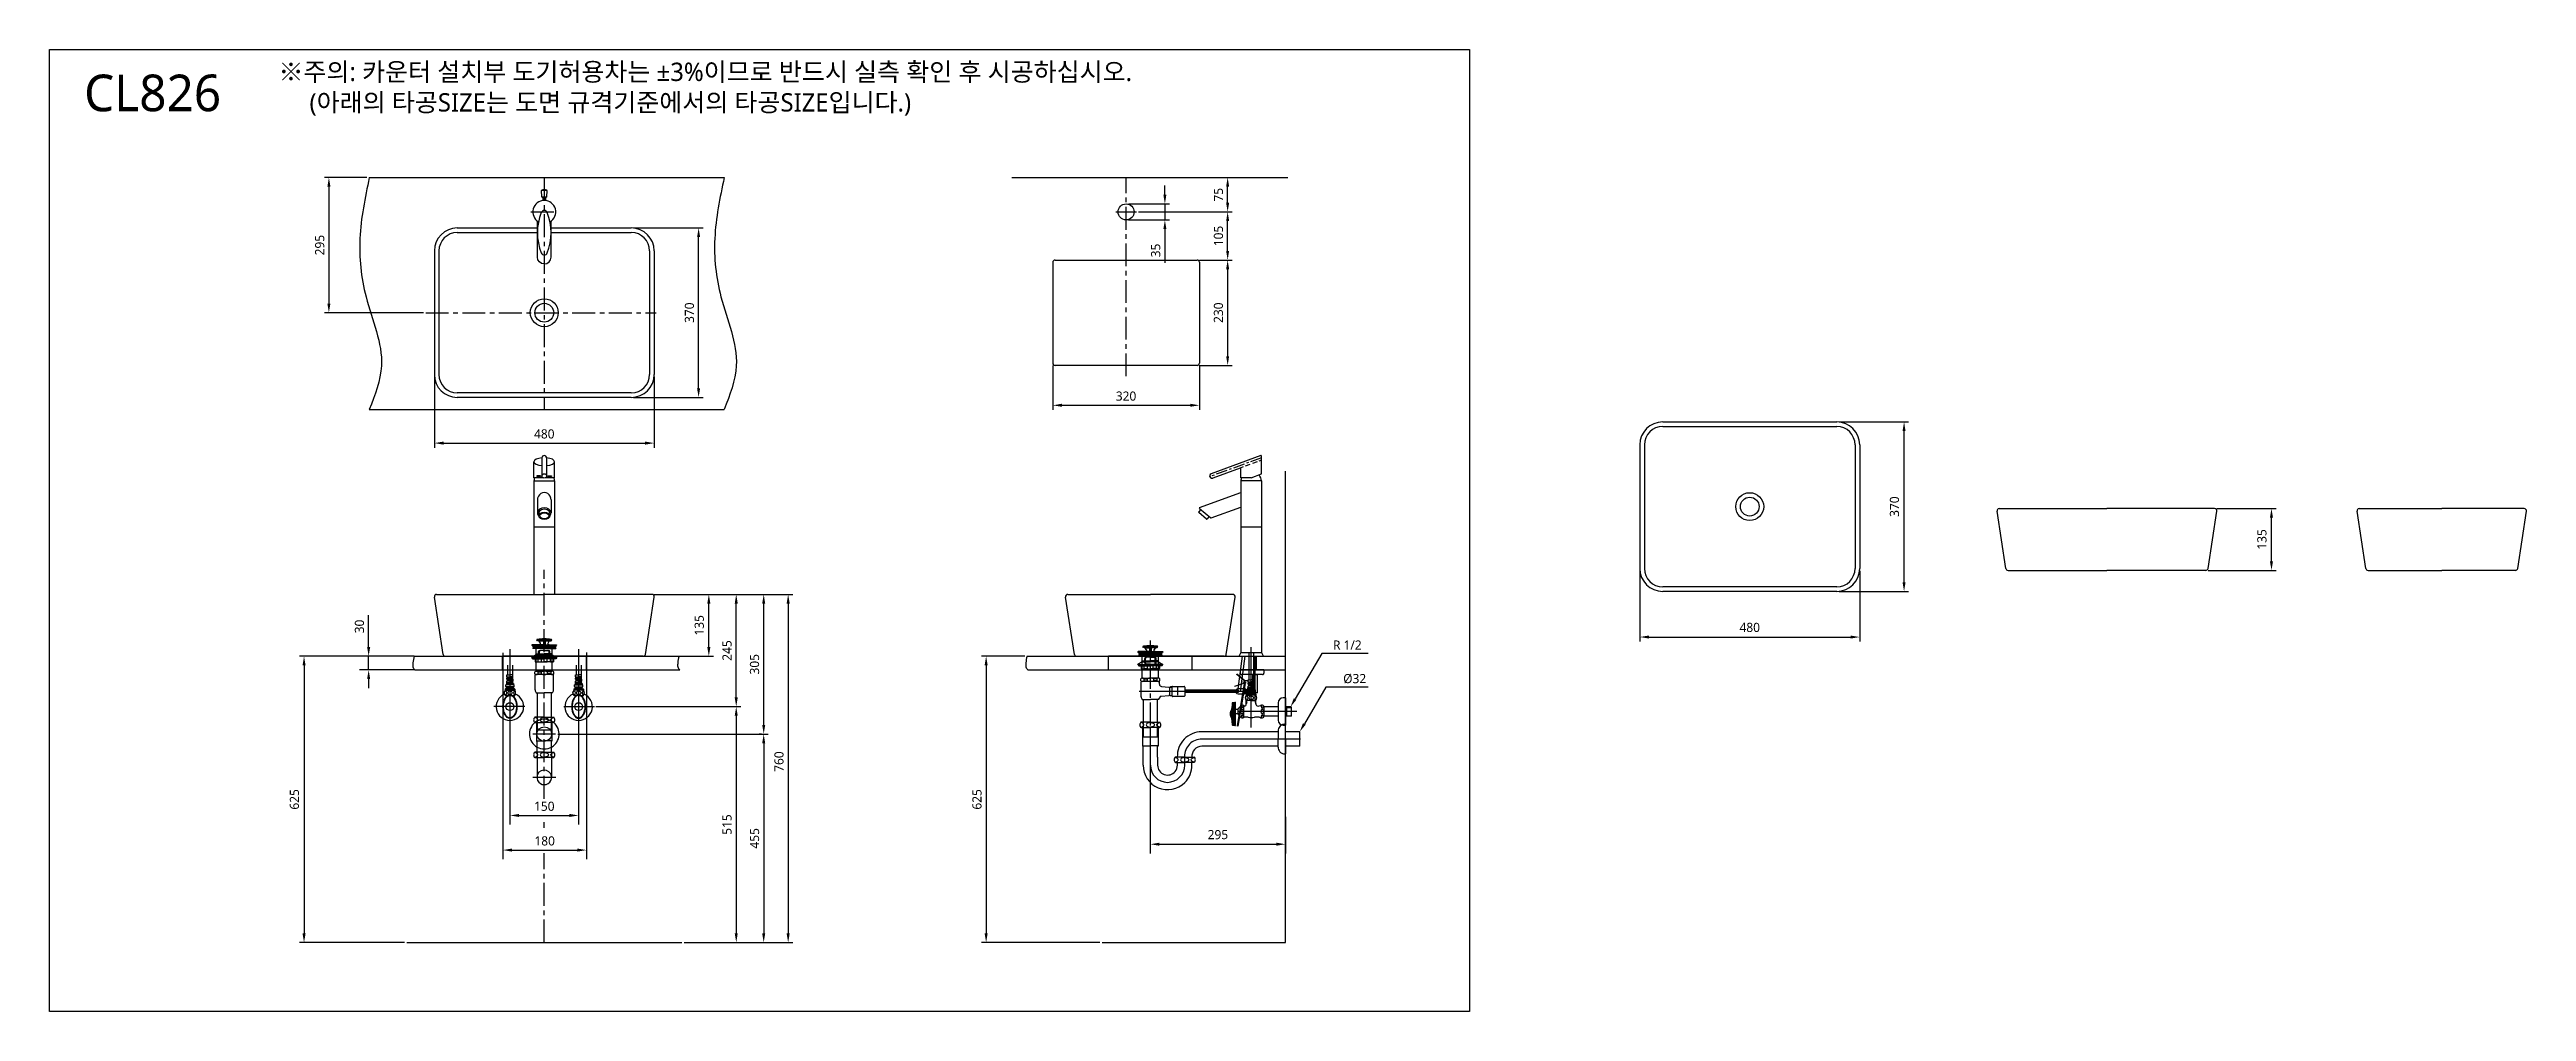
# Model space of a CAD drawing. Extents: x 0 to 5407, y 0 to 2100.
import ezdxf

# ---------------------------------------------------------------- set-up
doc = ezdxf.new("R2010")
doc.units = 0
doc.header["$LTSCALE"] = 20
doc.header["$MEASUREMENT"] = 0
doc.linetypes.add('CENTER', pattern=[2, 1.25, -0.25, 0.25, -0.25])
doc.layers.get('0').update_dxf_attribs({"linetype": 'CONTINUOUS'})
doc.layers.get('DEFPOINTS').update_dxf_attribs({"linetype": 'CONTINUOUS'})
for name, color, linetype in [('1', 1, 'CONTINUOUS'), ('3', 3, 'CONTINUOUS'), ('4', 4, 'CONTINUOUS'), ('5', 5, 'CONTINUOUS'), ('6', 6, 'CONTINUOUS'), ('7', 7, 'CONTINUOUS'), ('CENTER', 2, 'CENTER'), ('CL', 2, 'CENTER'), ('D', 2, 'CONTINUOUS'), ('DWG', 7, 'CONTINUOUS')]:
    doc.layers.add(name, color=color, linetype=linetype)
doc.styles.add('GHS', font='romans', dxfattribs={"bigfont": 'ghs'})
doc.styles.get("Standard").update_dxf_attribs({"font": 'NanumGothic.ttf'})
doc.dimstyles.get("Standard").update_dxf_attribs({"dimtxt": 2.5, "dimasz": 2, "dimexe": 2, "dimexo": 1, "dimgap": 1.5, "dimtad": 1, "dimdec": 0, "dimlfac": 10, "dimrnd": 0.5, "dimzin": 0, "dimdsep": 46, "dimtxsty": 'Standard', "dimcen": 0, "dimclrt": 2, "dimadec": 0, "dimazin": 0, "dimtfac": 1, "dimtdec": 0, "dimtmove": 0, "dimatfit": 3, "dimfxl": 1, "dimtolj": 1, "dimtzin": 0, "dimarcsym": 0})

msp = doc.modelspace()

# ---------------------------------------------------------------- texts
at = {"insert": (75.39195, 2045.27793), "char_height": 80, "width": 460, "attachment_point": 1, "style": 'GHS'}
msp.add_mtext('{\\fNanumGothic|b0|i0|c0|p50;CL826}', dxfattribs=at)
at = {"layer": '1', "color": 2, "char_height": 20, "attachment_point": 5}
for s, insert in [('R 1/2', (2833.20272, 799.98115)), ('%%C32', (2849.25559, 726.30836))]:
    msp.add_mtext(s, dxfattribs=dict(at, insert=insert))
at = {"layer": '3', "insert": (499.80304, 2071.3667), "char_height": 40, "attachment_point": 1, "style": 'GHS'}
msp.add_mtext_dynamic_manual_height_columns('{\\fNanumGothic|b0|i0|c129|p50;※주의: 카운터 설치부 도기허용차는 ±3%이므로 반드시 실측 확인 후 시공하십시오.\\P     (아래의 타공SIZE는 도면 규격기준에서의 타공SIZE입니다.)}', width=2433.9208279, gutter_width=10.804, heights=[0], dxfattribs=at)

# ---------------------------------------------------------------- blocks, each defined once
blk = doc.blocks.new('*D18')
at = {"color": 3, "lineweight": -2, "transparency": 16777216}
for p, q in [((1109.8, 605.5), (1569.1, 605.5)), ((1559.1, 585.5), (1559.1, 170.5)), ((1385.1, 150.5), (1569.1, 150.5))]:
    blk.add_line(p, q, dxfattribs=at)
at = {"color": 3, "transparency": 16777216}
for points in [[(1555.8, 585.5), (1562.4, 585.5), (1559.1, 605.5)], [(1555.8, 170.5), (1562.4, 170.5), (1559.1, 150.5)]]:
    blk.add_solid(points, dxfattribs=at)
at = {"layer": 'DEFPOINTS', "color": 0, "transparency": 16777216}
for p in [(1104.8, 605.5), (1380.1, 150.5), (1559.1, 150.5)]:
    blk.add_point(p, dxfattribs=at)
at = {"color": 2, "transparency": 16777216, "insert": (1539.1, 378), "char_height": 20, "attachment_point": 5, "rotation": 90}
blk.add_mtext('\\A1;455', dxfattribs=at)
blk = doc.blocks.new('*D19')
at = {"layer": '1', "color": 3, "lineweight": -2, "transparency": 16777216}
for p, q in [((696.6, 795.5), (696.6, 865.5)), ((795.9, 775.5), (676.6, 775.5)), ((696.6, 745.5), (696.6, 775.5)), ((797.4, 745.5), (676.6, 745.5)), ((696.6, 725.5), (696.6, 705.5))]:
    blk.add_line(p, q, dxfattribs=at)
at = {"layer": '1', "color": 3, "transparency": 16777216}
for points in [[(693.3, 795.5), (700, 795.5), (696.6, 775.5)], [(693.3, 725.5), (700, 725.5), (696.6, 745.5)]]:
    blk.add_solid(points, dxfattribs=at)
at = {"layer": 'DEFPOINTS', "color": 0, "transparency": 16777216}
for p in [(696.6, 775.5), (795.9, 775.5), (797.4, 745.5)]:
    blk.add_point(p, dxfattribs=at)
at = {"layer": '1', "color": 2, "transparency": 16777216, "insert": (676.6, 840.5), "char_height": 20, "attachment_point": 5, "rotation": 90}
blk.add_mtext('\\A1;30', dxfattribs=at)
blk = doc.blocks.new('*D20')
at = {"color": 3, "lineweight": -2, "transparency": 16777216}
for p, q in [((1320.1, 910.5), (1509.1, 910.5)), ((1499.1, 685.5), (1499.1, 890.5)), ((1192.7, 665.5), (1509.1, 665.5))]:
    blk.add_line(p, q, dxfattribs=at)
at = {"color": 3, "transparency": 16777216}
for points in [[(1495.8, 890.5), (1502.4, 890.5), (1499.1, 910.5)], [(1495.8, 685.5), (1502.4, 685.5), (1499.1, 665.5)]]:
    blk.add_solid(points, dxfattribs=at)
at = {"layer": 'DEFPOINTS', "color": 0, "transparency": 16777216}
for p in [(1315.1, 910.5), (1499.1, 910.5), (1187.7, 665.5)]:
    blk.add_point(p, dxfattribs=at)
at = {"color": 2, "transparency": 16777216, "insert": (1479.1, 788), "char_height": 20, "attachment_point": 5, "rotation": 90}
blk.add_mtext('\\A1;245', dxfattribs=at)
blk = doc.blocks.new('*D21')
at = {"color": 3, "lineweight": -2, "transparency": 16777216}
for p, q in [((1005.1, 630.8), (1005.1, 407.9)), ((1155.1, 630.8), (1155.1, 407.9)), ((1025.1, 427.9), (1135.1, 427.9))]:
    blk.add_line(p, q, dxfattribs=at)
at = {"color": 3, "transparency": 16777216}
for points in [[(1025.1, 431.3), (1025.1, 424.6), (1005.1, 427.9)], [(1135.1, 431.3), (1135.1, 424.6), (1155.1, 427.9)]]:
    blk.add_solid(points, dxfattribs=at)
at = {"layer": 'DEFPOINTS', "color": 0, "transparency": 16777216}
for p in [(1005.1, 630.8), (1155.1, 630.8), (1155.1, 427.9)]:
    blk.add_point(p, dxfattribs=at)
at = {"color": 2, "transparency": 16777216, "insert": (1080.1, 447.9), "char_height": 20, "attachment_point": 5}
blk.add_mtext('\\A1;150', dxfattribs=at)
blk = doc.blocks.new('*D42')
at = {"layer": '1', "color": 3, "lineweight": -2, "transparency": 16777216}
for p, q in [((1320.1, 910.5), (1569.1, 910.5)), ((1559.1, 625.5), (1559.1, 890.5)), ((1554.1, 605.5), (1549.1, 605.5))]:
    blk.add_line(p, q, dxfattribs=at)
at = {"layer": '1', "color": 3, "transparency": 16777216}
for points in [[(1555.8, 890.5), (1562.4, 890.5), (1559.1, 910.5)], [(1555.8, 625.5), (1562.4, 625.5), (1559.1, 605.5)]]:
    blk.add_solid(points, dxfattribs=at)
at = {"layer": 'DEFPOINTS', "color": 0, "transparency": 16777216}
for p in [(1315.1, 910.5), (1559.1, 910.5), (1559.1, 605.5)]:
    blk.add_point(p, dxfattribs=at)
at = {"layer": '1', "color": 2, "transparency": 16777216, "insert": (1539.1, 758), "char_height": 20, "attachment_point": 5, "rotation": 90}
blk.add_mtext('\\A1;305', dxfattribs=at)
blk = doc.blocks.new('*D44')
at = {"layer": '3', "color": 3, "lineweight": -2, "transparency": 16777216}
for p, q in [((989.3, 782.7), (989.3, 332.3)), ((1172.4, 783.5), (1172.4, 332.3)), ((1009.3, 352.3), (1152.4, 352.3))]:
    blk.add_line(p, q, dxfattribs=at)
at = {"layer": '3', "color": 3, "transparency": 16777216}
for points in [[(1009.3, 355.6), (1009.3, 349), (989.3, 352.3)], [(1152.4, 355.6), (1152.4, 349), (1172.4, 352.3)]]:
    blk.add_solid(points, dxfattribs=at)
at = {"layer": 'DEFPOINTS', "color": 0, "transparency": 16777216}
for p in [(989.3, 782.7), (1172.4, 783.5), (1172.4, 352.3)]:
    blk.add_point(p, dxfattribs=at)
at = {"layer": '3', "color": 2, "transparency": 16777216, "insert": (1080.9, 372.3), "char_height": 20, "attachment_point": 5}
blk.add_mtext('\\A1;180', dxfattribs=at)
blk = doc.blocks.new('*D45')
at = {"color": 3, "lineweight": -2, "transparency": 16777216}
for p, q in [((1320.1, 910.5), (1449.3, 910.5)), ((1439.3, 795.5), (1439.3, 890.5)), ((1301, 775.5), (1449.3, 775.5))]:
    blk.add_line(p, q, dxfattribs=at)
at = {"color": 3, "transparency": 16777216}
for points in [[(1435.9, 890.5), (1442.6, 890.5), (1439.3, 910.5)], [(1435.9, 795.5), (1442.6, 795.5), (1439.3, 775.5)]]:
    blk.add_solid(points, dxfattribs=at)
at = {"layer": 'DEFPOINTS', "color": 0, "transparency": 16777216}
for p in [(1315.1, 910.5), (1439.3, 910.5), (1296, 775.5)]:
    blk.add_point(p, dxfattribs=at)
at = {"color": 2, "transparency": 16777216, "insert": (1418.4, 843), "char_height": 20, "attachment_point": 5, "rotation": 90}
blk.add_mtext('\\A1;135', dxfattribs=at)
blk = doc.blocks.new('*D46')
at = {"color": 3, "lineweight": -2, "transparency": 16777216}
for p, q in [((1275.1, 1710.5), (1427, 1710.5)), ((1417, 1360.5), (1417, 1690.5)), ((1275.1, 1340.5), (1427, 1340.5))]:
    blk.add_line(p, q, dxfattribs=at)
at = {"color": 3, "transparency": 16777216}
for points in [[(1413.6, 1690.5), (1420.3, 1690.5), (1417, 1710.5)], [(1413.6, 1360.5), (1420.3, 1360.5), (1417, 1340.5)]]:
    blk.add_solid(points, dxfattribs=at)
at = {"layer": 'DEFPOINTS', "color": 0, "transparency": 16777216}
for p in [(1270.1, 1710.5), (1417, 1710.5), (1270.1, 1340.5)]:
    blk.add_point(p, dxfattribs=at)
at = {"color": 2, "transparency": 16777216, "insert": (1397, 1525.5), "char_height": 20, "attachment_point": 5, "rotation": 90}
blk.add_mtext('\\A1;370', dxfattribs=at)
blk = doc.blocks.new('*D47')
at = {"color": 3, "lineweight": -2, "transparency": 16777216}
for p, q in [((840.1, 1385.5), (840.1, 1230.8)), ((1320.1, 1385.5), (1320.1, 1230.8)), ((860.1, 1240.8), (1300.1, 1240.8))]:
    blk.add_line(p, q, dxfattribs=at)
at = {"color": 3, "transparency": 16777216}
for points in [[(860.1, 1244.1), (860.1, 1237.4), (840.1, 1240.8)], [(1300.1, 1244.1), (1300.1, 1237.4), (1320.1, 1240.8)]]:
    blk.add_solid(points, dxfattribs=at)
at = {"layer": 'DEFPOINTS', "color": 0, "transparency": 16777216}
for p in [(840.1, 1390.5), (1320.1, 1390.5), (1320.1, 1240.8)]:
    blk.add_point(p, dxfattribs=at)
at = {"color": 2, "transparency": 16777216, "insert": (1080.1, 1260.8), "char_height": 20, "attachment_point": 5}
blk.add_mtext('\\A1;480', dxfattribs=at)
blk = doc.blocks.new('*D48')
at = {"layer": '3', "color": 3, "lineweight": -2, "transparency": 16777216}
for p, q in [((790.9, 775.5), (545.6, 775.5)), ((555.6, 755.5), (555.6, 170.5)), ((775.1, 150.5), (545.6, 150.5))]:
    blk.add_line(p, q, dxfattribs=at)
at = {"layer": '3', "color": 3, "transparency": 16777216}
for points in [[(552.3, 755.5), (559, 755.5), (555.6, 775.5)], [(552.3, 170.5), (559, 170.5), (555.6, 150.5)]]:
    blk.add_solid(points, dxfattribs=at)
at = {"layer": 'DEFPOINTS', "color": 0, "transparency": 16777216}
for p in [(795.9, 775.5), (555.6, 150.5), (780.1, 150.5)]:
    blk.add_point(p, dxfattribs=at)
at = {"layer": '3', "color": 2, "transparency": 16777216, "insert": (534.7, 463), "char_height": 20, "attachment_point": 5, "rotation": 90}
blk.add_mtext('\\A1;625', dxfattribs=at)
blk = doc.blocks.new('*D54')
at = {"layer": '3', "color": 3, "lineweight": -2, "transparency": 16777216}
for p, q in [((1320.1, 910.5), (1622.5, 910.5)), ((1612.5, 890.5), (1612.5, 170.5)), ((1385.1, 150.5), (1622.5, 150.5))]:
    blk.add_line(p, q, dxfattribs=at)
at = {"layer": '3', "color": 3, "transparency": 16777216}
for points in [[(1609.1, 890.5), (1615.8, 890.5), (1612.5, 910.5)], [(1609.1, 170.5), (1615.8, 170.5), (1612.5, 150.5)]]:
    blk.add_solid(points, dxfattribs=at)
at = {"layer": 'DEFPOINTS', "color": 0, "transparency": 16777216}
for p in [(1315.1, 910.5), (1380.1, 150.5), (1612.5, 150.5)]:
    blk.add_point(p, dxfattribs=at)
at = {"layer": '3', "color": 2, "transparency": 16777216, "insert": (1592.5, 545.5), "char_height": 20, "attachment_point": 5, "rotation": 90}
blk.add_mtext('\\A1;760', dxfattribs=at)
blk = doc.blocks.new('A$C7F5A4C09')
at = {"layer": '3'}
for p, q in [((10, 163.9), (0, 157.9)), ((0.5, 185.6), (0.5, 185)), ((0.5, 185), (27.5, 185)), ((0.5, 185), (2.6, 183.5)), ((10.2, 186), (0.9, 186)), ((2.2, 183.3), (2.2, 182)), ((2.2, 179), (2.2, 177.7)), ((8.5, 183.5), (2.4, 183.5)), ((27.5, 177.5), (2.4, 177.5)), ((27.5, 181.5), (2.7, 181.5)), ((27.5, 179.5), (2.7, 179.5)), ((8.5, 183.5), (27.5, 183.5)), ((10, 146.9), (10, 177.5)), ((10.7, 166), (10, 167.2)), ((10, 166), (27.5, 166)), ((10, 163.9), (27.5, 163.9)), ((27.5, 186), (10.2, 186)), ((10.7, 163.9), (10.7, 166)), ((12.5, 194.6), (11.3, 196.7)), ((11.4, 196.5), (27.5, 196.5)), ((27.5, 194.6), (12.5, 194.6)), ((15, 194.4), (25.7, 193.7)), ((15.1, 161), (15.1, 171)), ((19.2, 189.7), (16.5, 193.6)), ((16.9, 161), (16.9, 171)), ((17.1, 186), (18.6, 186.8)), ((27.5, 173.5), (17.6, 173.5)), ((27.5, 194.6), (25.7, 193.7)), ((25.7, 193.7), (25.7, 186)), ((27, 194.3), (26.5, 187.9)), ((26.8, 186), (26.5, 188)), ((26.5, 188), (27.5, 188)), ((43.6, 196.5), (27.5, 196.5)), ((27.5, 194.6), (42.5, 194.6)), ((27.5, 194.6), (29.2, 193.7)), ((28.4, 188), (27.5, 188)), ((27.5, 186), (44.8, 186)), ((54.5, 185), (27.5, 185)), ((46.5, 183.5), (27.5, 183.5)), ((27.5, 181.5), (52.3, 181.5)), ((27.5, 179.5), (52.3, 179.5)), ((27.5, 177.5), (52.6, 177.5)), ((27.5, 173.5), (37.4, 173.5)), ((45, 166), (27.5, 166)), ((45, 163.9), (27.5, 163.9)), ((28, 194.3), (28.4, 187.9)), ((28.2, 186), (28.4, 188)), ((40, 194.4), (29.2, 193.7)), ((29.2, 193.7), (29.2, 186)), ((35.8, 189.7), (38.5, 193.6)), ((37.9, 186), (36.4, 186.8)), ((38.1, 161), (38.1, 171)), ((39.9, 161), (39.9, 171)), ((42.5, 194.6), (43.7, 196.7)), ((44.3, 166), (45, 167.2)), ((44.3, 163.9), (44.3, 166)), ((44.8, 186), (54.1, 186)), ((45, 146.9), (45, 177.5)), ((45, 163.9), (55, 157.9)), ((46.5, 183.5), (52.6, 183.5)), ((54.5, 185), (52.4, 183.5)), ((52.8, 183.3), (52.8, 182)), ((52.8, 179), (52.8, 177.7)), ((54.5, 185.6), (54.5, 185)), ((0, 157.9), (27.5, 157.9)), ((0, 156.9), (0, 157.9)), ((10, 156.9), (0, 156.9)), ((1.8, 156.9), (1.8, 155.6)), ((2.3, 155.1), (7.3, 155.1)), ((5, 160.9), (50, 160.9)), ((6.8, 122.4), (6.8, 126.6)), ((7.3, 155.1), (27.5, 155.1)), ((7.3, 155.1), (7.3, 149)), ((8.3, 148.4), (7.3, 149)), ((7.5, 87.4), (7.5, 120)), ((8.3, 148.4), (9.7, 148.4)), ((27.5, 121), (8.5, 121)), ((9.7, 148.4), (27.5, 148.4)), ((45, 156.9), (10, 156.9)), ((10, 128), (10, 148.4)), ((10.1, 128), (27.3, 128)), ((13.5, 126.6), (13.5, 122.4)), ((13.5, 126.6), (20.9, 126.6)), ((13.5, 122.4), (20.9, 122.4)), ((14.1, 149), (14.1, 155.1)), ((14.1, 149), (21.5, 149)), ((27.5, 158.5), (17.6, 158.5)), ((20.9, 126.6), (20.9, 122.4)), ((21.5, 149), (21.5, 155.1)), ((27.5, 158.5), (37.4, 158.5)), ((55, 157.9), (27.5, 157.9)), ((47.7, 155.1), (27.5, 155.1)), ((45.3, 148.4), (27.5, 148.4)), ((44.9, 121), (27.5, 121)), ((44.9, 128), (27.7, 128)), ((33.5, 149), (33.5, 155.1)), ((40.9, 149), (33.5, 149)), ((34.1, 126.6), (34.1, 122.4)), ((41.5, 126.6), (34.1, 126.6)), ((41.5, 122.4), (34.1, 122.4)), ((40.9, 149), (40.9, 155.1)), ((41.5, 126.6), (41.5, 122.4)), ((44.3, 121), (44.9, 121)), ((44.9, 121), (45.3, 121)), ((45, 156.9), (55, 156.9)), ((45, 128), (45, 148.4)), ((46.5, 121), (45, 121)), ((46.7, 148.4), (45.3, 148.4)), ((46.7, 148.4), (47.7, 149)), ((47.5, 114.6), (47.5, 120)), ((47.5, 87.4), (47.5, 120)), ((47.7, 155.1), (47.7, 149)), ((52.7, 155.1), (47.7, 155.1)), ((48.2, 122.4), (48.2, 126.6)), ((53.2, 156.9), (53.2, 155.6)), ((55, 156.9), (55, 157.9)), ((9.5, 81), (27.5, 81)), ((11.6, 81), (11.6, 0)), ((45.5, 81), (27.5, 81)), ((43.4, 0), (43.4, 81)), ((11.6, 0), (43.4, 0))]:
    blk.add_line(p, q, dxfattribs=at)
for centre, radius, start, end in [((0.9, 185.6), 0.4, 90, 180), ((2.4, 183.3), 0.2, 90, 180), ((2.7, 182), 0.5, 180, 270), ((2.7, 179), 0.5, 90, 180), ((2.4, 177.7), 0.2, 180, 270), ((6, 180.5), 1, 270, 90), ((12.3, 196.5), 1.1, 97.3204, 169.4262), ((27.5, 78.6), 120, 90, 97.3204), ((14.9, 192.4), 2, 35.2023, 86.2618), ((17.6, 171), 2.5, 90, 180), ((19.4, 171), 2.5, 90, 180), ((17.6, 188.6), 2, 300, 35.2023), ((27.5, 78.6), 120, 82.6796, 90), ((37.4, 188.6), 2, 144.7977, 240), ((35.6, 171), 2.5, 0, 90), ((37.4, 171), 2.5, 0, 90), ((40.1, 192.4), 2, 93.7382, 144.7977), ((42.6, 196.5), 1.1, 10.5738, 82.6796), ((49, 180.5), 1, 90, 270), ((52.3, 182), 0.5, 270, 0), ((52.3, 179), 0.5, 0, 90), ((52.6, 183.3), 0.2, 0, 90), ((52.6, 177.7), 0.2, 270, 0), ((54.1, 185.6), 0.4, 0, 90), ((2.3, 155.6), 0.5, 180, 270), ((10.1, 123.3), 4.7, 43.9409, 136.0591), ((10.1, 125.7), 4.7, 223.9409, 316.0591), ((10.7, 158.6), 10.2, 250.5679, 289.4321), ((8.5, 120), 1, 90, 180), ((17.6, 161), 2.5, 180, 270), ((19.4, 161), 2.5, 180, 270), ((27, 114.4), 13.6, 89.0643, 116.6472), ((27, 134.6), 13.6, 243.3528, 270.9357), ((27.3, 177.9), 29.5, 258.5956, 270.3737), ((27.7, 177.9), 29.5, 269.6263, 281.4044), ((28, 114.4), 13.6, 63.3528, 90.9357), ((28, 134.6), 13.6, 269.0643, 296.6472), ((35.6, 161), 2.5, 270, 0), ((37.4, 161), 2.5, 270, 0), ((44.3, 158.6), 10.2, 250.5679, 289.4321), ((44.9, 123.3), 4.7, 43.9409, 136.0591), ((44.9, 125.7), 4.7, 223.9409, 316.0591), ((46.5, 120), 1, 0, 90), ((52.7, 155.6), 0.5, 270, 0), ((20.5, 87.9), 13, 182.42, 212.3), ((34.5, 87.9), 13, 327.7, 357.58)]:
    blk.add_arc(centre, radius, start, end, dxfattribs=at)
blk = doc.blocks.new('*D58')
at = {"layer": '1', "color": 3, "lineweight": -2, "transparency": 16777216}
for p, q in [((2403.1, 619.7), (2403.1, 345.1)), ((2698.1, 425.1), (2698.1, 345.1)), ((2423.1, 365.1), (2678.1, 365.1))]:
    blk.add_line(p, q, dxfattribs=at)
at = {"layer": '1', "color": 3, "transparency": 16777216}
for points in [[(2423.1, 368.5), (2423.1, 361.8), (2403.1, 365.1)], [(2678.1, 368.5), (2678.1, 361.8), (2698.1, 365.1)]]:
    blk.add_solid(points, dxfattribs=at)
at = {"layer": 'DEFPOINTS', "color": 0, "transparency": 16777216}
for p in [(2403.1, 619.7), (2698.1, 425.1), (2698.1, 365.1)]:
    blk.add_point(p, dxfattribs=at)
at = {"layer": '1', "color": 2, "transparency": 16777216, "insert": (2550.6, 386), "char_height": 20, "attachment_point": 5}
blk.add_mtext('\\A1;295', dxfattribs=at)
blk = doc.blocks.new('*D59')
at = {"layer": '3', "color": 3, "lineweight": -2, "transparency": 16777216}
for p, q in [((2129, 775.5), (2034.7, 775.5)), ((2044.7, 755.5), (2044.7, 170.5)), ((2293.1, 150.5), (2034.7, 150.5))]:
    blk.add_line(p, q, dxfattribs=at)
at = {"layer": '3', "color": 3, "transparency": 16777216}
for points in [[(2041.3, 755.5), (2048, 755.5), (2044.7, 775.5)], [(2041.3, 170.5), (2048, 170.5), (2044.7, 150.5)]]:
    blk.add_solid(points, dxfattribs=at)
at = {"layer": 'DEFPOINTS', "color": 0, "transparency": 16777216}
for p in [(2134, 775.5), (2044.7, 150.5), (2298.1, 150.5)]:
    blk.add_point(p, dxfattribs=at)
at = {"layer": '3', "color": 2, "transparency": 16777216, "insert": (2024.7, 463), "char_height": 20, "attachment_point": 5, "rotation": 90}
blk.add_mtext('\\A1;625', dxfattribs=at)
blk = doc.blocks.new('*D60')
at = {"layer": '3', "color": 3, "lineweight": -2, "transparency": 16777216}
for p, q in [((2377.6, 1745.5), (2581.9, 1745.5)), ((2571.9, 1660.5), (2571.9, 1725.5)), ((2510.1, 1640.5), (2581.9, 1640.5))]:
    blk.add_line(p, q, dxfattribs=at)
at = {"layer": '3', "color": 3, "transparency": 16777216}
for points in [[(2568.6, 1725.5), (2575.2, 1725.5), (2571.9, 1745.5)], [(2568.6, 1660.5), (2575.2, 1660.5), (2571.9, 1640.5)]]:
    blk.add_solid(points, dxfattribs=at)
at = {"layer": 'DEFPOINTS', "color": 0, "transparency": 16777216}
for p in [(2372.6, 1745.5), (2571.9, 1745.5), (2505.1, 1640.5)]:
    blk.add_point(p, dxfattribs=at)
at = {"layer": '3', "color": 2, "transparency": 16777216, "insert": (2551.9, 1693), "char_height": 20, "attachment_point": 5, "rotation": 90}
blk.add_mtext('\\A1;105', dxfattribs=at)
blk = doc.blocks.new('*D61')
at = {"layer": '3', "color": 3, "lineweight": -2, "transparency": 16777216}
for p, q in [((2377.6, 1820.5), (2581.9, 1820.5)), ((2571.9, 1765.5), (2571.9, 1800.5)), ((2377.6, 1745.5), (2581.9, 1745.5))]:
    blk.add_line(p, q, dxfattribs=at)
at = {"layer": '3', "color": 3, "transparency": 16777216}
for points in [[(2568.6, 1800.5), (2575.2, 1800.5), (2571.9, 1820.5)], [(2568.6, 1765.5), (2575.2, 1765.5), (2571.9, 1745.5)]]:
    blk.add_solid(points, dxfattribs=at)
at = {"layer": 'DEFPOINTS', "color": 0, "transparency": 16777216}
for p in [(2372.6, 1820.5), (2571.9, 1820.5), (2372.6, 1745.5)]:
    blk.add_point(p, dxfattribs=at)
at = {"layer": '3', "color": 2, "transparency": 16777216, "insert": (2551.9, 1783), "char_height": 20, "attachment_point": 5, "rotation": 90}
blk.add_mtext('\\A1;75', dxfattribs=at)
blk = doc.blocks.new('*D62')
at = {"layer": '3', "color": 3, "lineweight": -2, "transparency": 16777216}
for p, q in [((2434.9, 1783), (2434.9, 1803)), ((2355.1, 1763), (2444.9, 1763)), ((2434.9, 1763), (2434.9, 1728)), ((2355.1, 1728), (2444.9, 1728)), ((2434.9, 1708), (2434.9, 1634.6))]:
    blk.add_line(p, q, dxfattribs=at)
at = {"layer": '3', "color": 3, "transparency": 16777216}
for points in [[(2431.6, 1783), (2438.2, 1783), (2434.9, 1763)], [(2431.6, 1708), (2438.2, 1708), (2434.9, 1728)]]:
    blk.add_solid(points, dxfattribs=at)
at = {"layer": 'DEFPOINTS', "color": 0, "transparency": 16777216}
for p in [(2350.1, 1763), (2350.1, 1728), (2434.9, 1728)]:
    blk.add_point(p, dxfattribs=at)
at = {"layer": '3', "color": 2, "transparency": 16777216, "insert": (2414.9, 1661.3), "char_height": 20, "attachment_point": 5, "rotation": 90}
blk.add_mtext('\\A1;35', dxfattribs=at)
blk = doc.blocks.new('*D63')
at = {"layer": '3', "color": 3, "lineweight": -2, "transparency": 16777216}
for p, q in [((2510.1, 1640.5), (2581.9, 1640.5)), ((2571.9, 1620.5), (2571.9, 1430.5)), ((2510.1, 1410.5), (2581.9, 1410.5))]:
    blk.add_line(p, q, dxfattribs=at)
at = {"layer": '3', "color": 3, "transparency": 16777216}
for points in [[(2568.6, 1620.5), (2575.2, 1620.5), (2571.9, 1640.5)], [(2568.6, 1430.5), (2575.2, 1430.5), (2571.9, 1410.5)]]:
    blk.add_solid(points, dxfattribs=at)
at = {"layer": 'DEFPOINTS', "color": 0, "transparency": 16777216}
for p in [(2505.1, 1640.5), (2505.1, 1410.5), (2571.9, 1410.5)]:
    blk.add_point(p, dxfattribs=at)
at = {"layer": '3', "color": 2, "transparency": 16777216, "insert": (2551.9, 1525.5), "char_height": 20, "attachment_point": 5, "rotation": 90}
blk.add_mtext('\\A1;230', dxfattribs=at)
blk = doc.blocks.new('*D64')
at = {"layer": '3', "color": 3, "lineweight": -2, "transparency": 16777216}
for p, q in [((2190.1, 1410.5), (2190.1, 1313.3)), ((2510.1, 1410.5), (2510.1, 1313.3)), ((2210.1, 1323.3), (2490.1, 1323.3))]:
    blk.add_line(p, q, dxfattribs=at)
at = {"layer": '3', "color": 3, "transparency": 16777216}
for points in [[(2210.1, 1326.7), (2210.1, 1320), (2190.1, 1323.3)], [(2490.1, 1326.7), (2490.1, 1320), (2510.1, 1323.3)]]:
    blk.add_solid(points, dxfattribs=at)
at = {"layer": 'DEFPOINTS', "color": 0, "transparency": 16777216}
for p in [(2190.1, 1415.5), (2510.1, 1415.5), (2510.1, 1323.3)]:
    blk.add_point(p, dxfattribs=at)
at = {"layer": '3', "color": 2, "transparency": 16777216, "insert": (2350.1, 1343.3), "char_height": 20, "attachment_point": 5}
blk.add_mtext('\\A1;320', dxfattribs=at)
blk = doc.blocks.new('*D70')
at = {"color": 3, "lineweight": -2, "transparency": 16777216}
for p, q in [((1192.7, 665.5), (1509.1, 665.5)), ((1499.1, 645.5), (1499.1, 170.5)), ((1385.1, 150.5), (1509.1, 150.5))]:
    blk.add_line(p, q, dxfattribs=at)
at = {"color": 3, "transparency": 16777216}
for points in [[(1495.8, 645.5), (1502.4, 645.5), (1499.1, 665.5)], [(1495.8, 170.5), (1502.4, 170.5), (1499.1, 150.5)]]:
    blk.add_solid(points, dxfattribs=at)
at = {"layer": 'DEFPOINTS', "color": 0, "transparency": 16777216}
for p in [(1187.7, 665.5), (1380.1, 150.5), (1499.1, 150.5)]:
    blk.add_point(p, dxfattribs=at)
at = {"color": 2, "transparency": 16777216, "insert": (1479.1, 408), "char_height": 20, "attachment_point": 5, "rotation": 90}
blk.add_mtext('\\A1;515', dxfattribs=at)
blk = doc.blocks.new('*D82')
at = {"layer": '3', "color": 3, "lineweight": -2, "transparency": 16777216}
for p, q in [((693, 1820.5), (599.9, 1820.5)), ((609.9, 1800.5), (609.9, 1545.5)), ((816.2, 1525.5), (599.9, 1525.5))]:
    blk.add_line(p, q, dxfattribs=at)
at = {"layer": '3', "color": 3, "transparency": 16777216}
for points in [[(606.5, 1800.5), (613.2, 1800.5), (609.9, 1820.5)], [(606.5, 1545.5), (613.2, 1545.5), (609.9, 1525.5)]]:
    blk.add_solid(points, dxfattribs=at)
at = {"layer": 'DEFPOINTS', "color": 0, "transparency": 16777216}
for p in [(698, 1820.5), (609.9, 1525.5), (821.2, 1525.5)]:
    blk.add_point(p, dxfattribs=at)
at = {"layer": '3', "color": 2, "transparency": 16777216, "insert": (589.9, 1673), "char_height": 20, "attachment_point": 5, "rotation": 90}
blk.add_mtext('\\A1;295', dxfattribs=at)
blk = doc.blocks.new('*D86')
at = {"color": 3, "lineweight": -2, "transparency": 16777216}
for p, q in [((4731.5, 1098), (4860.7, 1098)), ((4850.7, 983), (4850.7, 1078)), ((4712.4, 963), (4860.7, 963))]:
    blk.add_line(p, q, dxfattribs=at)
at = {"color": 3, "transparency": 16777216}
for points in [[(4847.3, 1078), (4854, 1078), (4850.7, 1098)], [(4847.3, 983), (4854, 983), (4850.7, 963)]]:
    blk.add_solid(points, dxfattribs=at)
at = {"layer": 'DEFPOINTS', "color": 0, "transparency": 16777216}
for p in [(4726.5, 1098), (4850.7, 1098), (4707.4, 963)]:
    blk.add_point(p, dxfattribs=at)
at = {"color": 2, "transparency": 16777216, "insert": (4829.8, 1030.5), "char_height": 20, "attachment_point": 5, "rotation": 90}
blk.add_mtext('\\A1;135', dxfattribs=at)
blk = doc.blocks.new('*D87')
at = {"color": 3, "lineweight": -2, "transparency": 16777216}
for p, q in [((3906.7, 1287.1), (4058.6, 1287.1)), ((4048.6, 937.1), (4048.6, 1267.1)), ((3906.7, 917.1), (4058.6, 917.1))]:
    blk.add_line(p, q, dxfattribs=at)
at = {"color": 3, "transparency": 16777216}
for points in [[(4045.2, 1267.1), (4051.9, 1267.1), (4048.6, 1287.1)], [(4045.2, 937.1), (4051.9, 937.1), (4048.6, 917.1)]]:
    blk.add_solid(points, dxfattribs=at)
at = {"layer": 'DEFPOINTS', "color": 0, "transparency": 16777216}
for p in [(3901.7, 1287.1), (4048.6, 1287.1), (3901.7, 917.1)]:
    blk.add_point(p, dxfattribs=at)
at = {"color": 2, "transparency": 16777216, "insert": (4027.7, 1102.1), "char_height": 20, "attachment_point": 5, "rotation": 90}
blk.add_mtext('\\A1;370', dxfattribs=at)
blk = doc.blocks.new('*D88')
at = {"color": 3, "lineweight": -2, "transparency": 16777216}
for p, q in [((3471.7, 962.1), (3471.7, 807.4)), ((3951.7, 962.1), (3951.7, 807.4)), ((3491.7, 817.4), (3931.7, 817.4))]:
    blk.add_line(p, q, dxfattribs=at)
at = {"color": 3, "transparency": 16777216}
for points in [[(3491.7, 820.7), (3491.7, 814.1), (3471.7, 817.4)], [(3931.7, 820.7), (3931.7, 814.1), (3951.7, 817.4)]]:
    blk.add_solid(points, dxfattribs=at)
at = {"layer": 'DEFPOINTS', "color": 0, "transparency": 16777216}
for p in [(3471.7, 967.1), (3951.7, 967.1), (3951.7, 817.4)]:
    blk.add_point(p, dxfattribs=at)
at = {"color": 2, "transparency": 16777216, "insert": (3711.7, 838.3), "char_height": 20, "attachment_point": 5}
blk.add_mtext('\\A1;480', dxfattribs=at)

# ---------------------------------------------------------------- dimensions: what is measured, and where the dimension line sits
at = {"color": 7}
for base, p1, p2, picture, middle in [((1416.95721, 1710.4554), (1270.07348, 1340.4554), (1270.07348, 1710.4554), '*D46', (1396.95721, 1525.4554)), ((4048.56182, 1287.08145), (3901.67809, 917.08145), (3901.67809, 1287.08145), '*D87', (4027.66053, 1102.08145)), ((4850.6771, 1098.01873), (4707.39917, 963.01873), (4726.46765, 1098.01873), '*D86', (4829.77581, 1030.51873)), ((1439.28293, 910.50261), (1296.005, 775.50261), (1315.07348, 910.50261), '*D45', (1418.38164, 843.00261))]:
    dim = msp.add_linear_dim(base=base, p1=p1, p2=p2, angle=90, dimstyle='Standard', override={"dimtxt": 20, "dimasz": 20, "dimexe": 10, "dimexo": 5, "dimgap": 10, "dimdec": 4, "dimlfac": 1, "dimzin": 8, "dimclrd": 3, "dimclre": 3, "dimtdec": 4}, dxfattribs=at)
    dim.commit()
    dim.dimension.update_dxf_attribs({"geometry": picture, "text_midpoint": middle})
for base, p1, p2, override, picture, middle in [((1320.07348, 1240.78105), (840.07348, 1390.4554), (1320.07348, 1390.4554), {"dimtxt": 20, "dimasz": 20, "dimexe": 10, "dimexo": 5, "dimgap": 10, "dimdec": 4, "dimlfac": 1, "dimzin": 8, "dimclrd": 3, "dimclre": 3, "dimtdec": 4}, '*D47', (1080.07348, 1260.78105)), ((3951.67809, 817.4071), (3471.67809, 967.08145), (3951.67809, 967.08145), {"dimtxt": 20, "dimasz": 20, "dimexe": 10, "dimexo": 5, "dimgap": 10, "dimdec": 4, "dimlfac": 1, "dimzin": 8, "dimclrd": 3, "dimclre": 3, "dimtdec": 4}, '*D88', (3711.67809, 838.29408)), ((1155.07348, 427.91793), (1005.07348, 630.83988), (1155.07348, 630.83988), {"dimtxt": 20, "dimasz": 20, "dimexe": 20, "dimexo": 0, "dimgap": 10, "dimdec": 4, "dimlfac": 1, "dimzin": 8, "dimclrd": 3, "dimclre": 3, "dimtdec": 4}, '*D21', (1080.07348, 447.91793))]:
    dim = msp.add_linear_dim(base=base, p1=p1, p2=p2, dimstyle='Standard', override=override)
    dim.commit()
    dim.dimension.update_dxf_attribs({"geometry": picture, "text_midpoint": middle})
for base, p1, p2, picture, middle in [((1499.09949, 910.50261), (1187.70005, 665.49841), (1315.07348, 910.50261), '*D20', (1479.09949, 788.00051)), ((1499.09949, 150.50261), (1187.70005, 665.49841), (1380.07348, 150.50261), '*D70', (1479.09949, 408.00051)), ((1559.09949, 150.50261), (1104.84843, 605.49841), (1380.07348, 150.50261), '*D18', (1539.09949, 378.00051))]:
    dim = msp.add_linear_dim(base=base, p1=p1, p2=p2, angle=90, dimstyle='Standard', override={"dimtxt": 20, "dimasz": 20, "dimexe": 10, "dimexo": 5, "dimgap": 10, "dimdec": 4, "dimlfac": 1, "dimzin": 8, "dimclrd": 3, "dimclre": 3, "dimtdec": 4})
    dim.commit()
    dim.dimension.update_dxf_attribs({"geometry": picture, "text_midpoint": middle})
at = {"layer": '1'}
for base, p1, p2, override, picture, middle in [((696.64551, 775.50261), (797.39808, 745.50261), (795.93276, 775.50261), {"dimtxt": 20, "dimasz": 20, "dimexe": 20, "dimexo": 0, "dimgap": 10, "dimdec": 4, "dimlfac": 1, "dimzin": 8, "dimclrd": 3, "dimclre": 3, "dimtdec": 4}, '*D19', (676.64551, 840.50261)), ((1559.09949, 910.50261), (1559.09949, 605.49841), (1315.07348, 910.50261), {"dimtxt": 20, "dimasz": 20, "dimexe": 10, "dimexo": 5, "dimgap": 10, "dimdec": 4, "dimlfac": 1, "dimzin": 8, "dimclrd": 3, "dimclre": 3, "dimtdec": 4}, '*D42', (1539.09949, 758.00051))]:
    dim = msp.add_linear_dim(base=base, p1=p1, p2=p2, angle=90, dimstyle='Standard', override=override, dxfattribs=at)
    dim.commit()
    dim.dimension.update_dxf_attribs({"geometry": picture, "text_midpoint": middle})
dim = msp.add_linear_dim(base=(2698.14128, 365.12341), p1=(2403.14128, 619.69996), p2=(2698.14128, 425.12341), dimstyle='Standard', override={"dimtxt": 20, "dimasz": 20, "dimexe": 20, "dimexo": 0, "dimgap": 10, "dimdec": 4, "dimlfac": 1, "dimzin": 8, "dimclrd": 3, "dimclre": 3, "dimtdec": 4}, dxfattribs=at)
dim.commit()
dim.dimension.update_dxf_attribs({"geometry": '*D58', "text_midpoint": (2550.64128, 386.01039)})
at = {"layer": '3'}
for base, p1, p2, picture, middle in [((609.85723, 1525.4554), (698.02156, 1820.4554), (821.20185, 1525.4554), '*D82', (589.85723, 1672.9554)), ((2434.90905, 1727.9554), (2350.1471, 1762.9554), (2350.1471, 1727.9554), '*D62', (2414.90905, 1661.28873)), ((2571.89806, 1820.4554), (2372.6471, 1745.4554), (2372.6471, 1820.4554), '*D61', (2551.89806, 1782.9554)), ((2571.89806, 1745.4554), (2505.1471, 1640.4554), (2372.6471, 1745.4554), '*D60', (2551.89806, 1692.9554)), ((2571.89806, 1410.4554), (2505.1471, 1640.4554), (2505.1471, 1410.4554), '*D63', (2551.89806, 1525.4554)), ((555.62935, 150.50261), (795.93276, 775.50261), (780.07348, 150.50261), '*D48', (534.74236, 463.00261)), ((2044.67063, 150.50261), (2134.03031, 775.50261), (2298.14128, 150.50261), '*D59', (2024.67063, 463.00261))]:
    dim = msp.add_linear_dim(base=base, p1=p1, p2=p2, angle=90, dimstyle='Standard', override={"dimtxt": 20, "dimasz": 20, "dimexe": 10, "dimexo": 5, "dimgap": 10, "dimdec": 4, "dimlfac": 1, "dimzin": 8, "dimclrd": 3, "dimclre": 3, "dimtdec": 4}, dxfattribs=at)
    dim.commit()
    dim.dimension.update_dxf_attribs({"geometry": picture, "text_midpoint": middle})
dim = msp.add_linear_dim(base=(2510.1471, 1323.34633), p1=(2190.1471, 1415.4554), p2=(2510.1471, 1415.4554), dimstyle='Standard', override={"dimtxt": 20, "dimasz": 20, "dimexe": 10, "dimexo": 5, "dimgap": 10, "dimdec": 4, "dimlfac": 1, "dimzin": 8, "dimclrd": 3, "dimclre": 3, "dimtdec": 4}, dxfattribs=at)
dim.commit()
dim.dimension.update_dxf_attribs({"geometry": '*D64', "text_midpoint": (2350.1471, 1343.34633)})
dim = msp.add_linear_dim(base=(1612.46122, 150.50261), p1=(1315.07348, 910.50261), p2=(1380.07348, 150.50261), angle=90, dimstyle='Standard', override={"dimtxt": 20, "dimasz": 20, "dimexe": 10, "dimexo": 5, "dimgap": 10, "dimdec": 4, "dimlfac": 1, "dimzin": 8, "dimclrd": 3, "dimclre": 3, "dimtdec": 4}, dxfattribs=at)
dim.commit()
dim.dimension.update_dxf_attribs({"geometry": '*D54', "text_midpoint": (1612.46122, 545.50261), "dimtype": 160})
dim = msp.add_linear_dim(base=(1172.44966, 352.28678), p1=(989.30573, 782.72418), p2=(1172.44966, 783.53801), text='180', dimstyle='Standard', override={"dimtxt": 20, "dimasz": 20, "dimexe": 20, "dimexo": 0, "dimgap": 10, "dimdec": 4, "dimlfac": 1, "dimzin": 8, "dimclrd": 3, "dimclre": 3, "dimtdec": 4}, dxfattribs=at)
dim.commit()
dim.dimension.update_dxf_attribs({"geometry": '*D44', "text_midpoint": (1080.87769, 372.28678)})

# ---------------------------------------------------------------- linework, layer by layer
at = {"color": 7}
for p, q in [((890.07348, 1710.4554), (1065.07348, 1710.4554)), ((890.07348, 1700.4554), (1065.07348, 1700.4554)), ((1095.07348, 1710.4554), (1270.07348, 1710.4554)), ((1095.07348, 1700.4554), (1270.07348, 1700.4554)), ((840.07348, 1660.4554), (840.07348, 1390.4554)), ((850.07348, 1660.4554), (850.07348, 1390.4554)), ((1310.07348, 1660.4554), (1310.07348, 1390.4554)), ((1320.07348, 1660.4554), (1320.07348, 1390.4554)), ((2190.1471, 1635.4554), (2190.1471, 1415.4554)), ((2195.1471, 1640.4554), (2505.1471, 1640.4554)), ((2510.1471, 1635.4554), (2510.1471, 1415.4554)), ((2505.1471, 1410.4554), (2195.1471, 1410.4554)), ((1270.07348, 1350.4554), (890.07348, 1350.4554)), ((1270.07348, 1340.4554), (890.07348, 1340.4554)), ((3521.67809, 1287.08145), (3901.67809, 1287.08145)), ((3521.67809, 1277.08145), (3901.67809, 1277.08145)), ((3471.67809, 1237.08145), (3471.67809, 967.08145)), ((3481.67809, 1237.08145), (3481.67809, 967.08145)), ((3941.67809, 1237.08145), (3941.67809, 967.08145)), ((3951.67809, 1237.08145), (3951.67809, 967.08145)), ((4270.64054, 967.00225), (4251.57206, 1092.00225)), ((4256.46765, 1098.01873), (4491.46765, 1098.01873)), ((4726.46765, 1098.01873), (4491.46765, 1098.01873)), ((4712.29476, 967.00225), (4731.36324, 1092.00225)), ((5056.49932, 967.00225), (5037.43084, 1092.00225)), ((5042.32642, 1098.01873), (5222.32642, 1098.01873)), ((5402.32642, 1098.01873), (5222.32642, 1098.01873)), ((5388.15353, 967.00225), (5407.22201, 1092.00225)), ((3901.67809, 927.08145), (3521.67809, 927.08145)), ((4275.53613, 963.01873), (4491.46765, 963.01873)), ((4707.39917, 963.01873), (4491.46765, 963.01873)), ((5061.3949, 963.01873), (5222.32642, 963.01873)), ((5383.25794, 963.01873), (5222.32642, 963.01873)), ((859.24637, 779.48613), (840.17789, 904.48613)), ((845.07348, 910.50261), (1080.07348, 910.50261)), ((1315.07348, 910.50261), (1080.07348, 910.50261)), ((1300.90059, 779.48613), (1319.96907, 904.48613)), ((2237.31417, 779.48613), (2218.24569, 904.48613)), ((2223.14128, 910.50261), (2403.14128, 910.50261)), ((2583.14128, 910.50261), (2403.14128, 910.50261)), ((2568.96838, 779.48613), (2588.03686, 904.48613)), ((3901.67809, 917.08145), (3521.67809, 917.08145)), ((864.14196, 775.50261), (1080.07348, 775.50261)), ((1296.005, 775.50261), (1080.07348, 775.50261)), ((2242.20976, 775.50261), (2403.14128, 775.50261)), ((2564.0728, 775.50261), (2403.14128, 775.50261))]:
    msp.add_line(p, q, dxfattribs=at)
for points in [[(1171.07348, 775.50261), (1080.07348, 775.50261), (989.07348, 775.50261)], [(2494.14128, 775.50261), (2403.14128, 775.50261), (2312.14128, 775.50261)]]:
    msp.add_lwpolyline(points)
at = {"color": 2}
for centre, radius in [((1080.07348, 1525.4554), 30.5), ((1080.07348, 1525.4554), 20.5), ((3711.67809, 1102.08145), 30.5), ((3711.67809, 1102.08145), 20.5)]:
    msp.add_circle(centre, radius, dxfattribs=at)
at = {"color": 7}
for centre, radius, start, end in [((890.07348, 1660.4554), 50, 90, 180), ((890.07348, 1660.4554), 40, 90, 180), ((1270.07348, 1660.4554), 50, 0, 90), ((1270.07348, 1660.4554), 40, 0, 90), ((2195.1471, 1635.4554), 5, 90, 180), ((2505.1471, 1635.4554), 5, 0, 90), ((2195.1471, 1415.4554), 5, 180, 270), ((2505.1471, 1415.4554), 5, 270, 0), ((890.07348, 1390.4554), 50, 180, 270), ((890.07348, 1390.4554), 40, 180, 270), ((1270.07348, 1390.4554), 50, 270, 0), ((1270.07348, 1390.4554), 40, 270, 0), ((3521.67809, 1237.08145), 50, 90, 180), ((3521.67809, 1237.08145), 40, 90, 180), ((3901.67809, 1237.08145), 50, 0, 90), ((3901.67809, 1237.08145), 40, 0, 90), ((4256.46765, 1093.01873), 5, 90, 191.72977178), ((4726.46765, 1093.01873), 5, 348.27022822, 90), ((5042.32642, 1093.01873), 5, 90, 191.72977178), ((5402.32642, 1093.01873), 5, 348.27022822, 90), ((3521.67809, 967.08145), 50, 180, 270), ((3521.67809, 967.08145), 40, 180, 270), ((3901.67809, 967.08145), 50, 270, 0), ((3901.67809, 967.08145), 40, 270, 0), ((4275.53613, 968.01873), 5, 191.72977178, 270), ((4707.39917, 968.01873), 5, 270, 348.27022822), ((5061.3949, 968.01873), 5, 191.72977178, 270), ((5383.25794, 968.01873), 5, 270, 348.27022822), ((845.07348, 905.50261), 5, 90, 191.72977178), ((1315.07348, 905.50261), 5, 348.27022822, 90), ((2223.14128, 905.50261), 5, 90, 191.72977178), ((2583.14128, 905.50261), 5, 348.27022822, 90), ((864.14196, 780.50261), 5, 191.72977178, 270), ((1296.005, 780.50261), 5, 270, 348.27022822), ((2242.20976, 780.50261), 5, 191.72977178, 270), ((2564.0728, 780.50261), 5, 270, 348.27022822)]:
    msp.add_arc(centre, radius, start, end, dxfattribs=at)
at = {"layer": '1'}
for p, q in [((2698.14128, 150.50261), (2698.14128, 1179.72416)), ((989.07348, 745.50261), (989.07348, 775.50261)), ((1172.44966, 745.50261), (1172.44966, 775.50261)), ((2312.14128, 745.50261), (2312.14128, 775.50261)), ((2494.14128, 745.50261), (2494.14128, 775.50261)), ((780.07348, 150.50261), (1380.07348, 150.50261)), ((2298.14128, 150.50261), (2698.14128, 150.50261))]:
    msp.add_line(p, q, dxfattribs=at)
at = {"layer": '1', "color": 3}
for p, q in [((2777.49101, 781.69094), (2719.24635, 682.20937)), ((2878.726, 781.69094), (2777.49101, 781.69094)), ((2786.28444, 708.01815), (2739.3383, 627.83437)), ((2878.726, 708.01815), (2786.28444, 708.01815))]:
    msp.add_line(p, q, dxfattribs=at)
at = {"layer": '1'}
for points in [[(698.02156, 1820.4554), (677.56301, 1687.72695), (690.9715, 1560.39736), (724.49272, 1409.61232), (698.02156, 1313.9554)], [(1472.76224, 1820.4554), (1452.3037, 1687.72695), (1465.71218, 1560.39736), (1499.2334, 1409.61232), (1472.76224, 1313.9554)]]:
    msp.add_spline(points, degree=3, dxfattribs=at)
for points in [[(795.93276, 775.50261), (794.37577, 770.69255), (793.38623, 762.93881), (792.28748, 751.51331), (796.06581, 747.84228), (797.39808, 745.50261)], [(1374.16969, 775.50261), (1372.6127, 770.69255), (1371.62316, 762.93881), (1370.52441, 751.51331), (1374.30274, 747.84228), (1375.63502, 745.50261)], [(2134.03031, 775.50261), (2132.47332, 770.69255), (2131.48378, 762.93881), (2130.38503, 751.51331), (2134.16337, 747.84228), (2135.49564, 745.50261)]]:
    msp.add_open_spline(points, degree=3, knots=[0.795697532, 0.795697532, 0.795697532, 0.795697532, 2.2002718372, 3.1617295052, 4.1110891985, 4.1110891985, 4.1110891985, 4.1110891985], dxfattribs=at)
at = {"layer": '1', "color": 3}
for points in [[(2722.12292, 680.52519), (2716.36978, 683.89355), (2709.14128, 664.94996)], [(2742.21487, 626.15019), (2736.46173, 629.51855), (2729.23322, 610.57496)]]:
    msp.add_solid(points, dxfattribs=at)
at = {"layer": '3'}
for p, q in [((2385.64128, 763.60129), (2375.64128, 757.60129)), ((2375.64128, 756.60129), (2375.64128, 757.60129)), ((2375.64128, 757.60129), (2403.14128, 757.60129)), ((2376.14128, 785.29569), (2376.14128, 784.69569)), ((2376.14128, 784.69569), (2378.2835, 783.19569)), ((2376.14128, 784.69569), (2403.14128, 784.69569)), ((2385.84128, 785.69569), (2376.54128, 785.69569)), ((2377.83944, 782.99569), (2377.83944, 781.69569)), ((2377.83944, 778.69569), (2377.83944, 777.39569)), ((2384.14128, 783.19569), (2378.03944, 783.19569)), ((2403.14128, 777.19569), (2378.03944, 777.19569)), ((2403.14128, 781.19569), (2378.33944, 781.19569)), ((2403.14128, 779.19569), (2378.33944, 779.19569)), ((2384.14128, 783.19569), (2403.14128, 783.19569)), ((2385.64128, 746.60129), (2385.64128, 777.19569)), ((2386.34128, 765.69569), (2385.64128, 766.90813)), ((2385.64128, 765.69569), (2403.14128, 765.69569)), ((2385.64128, 763.60129), (2403.14128, 763.60129)), ((2403.14128, 785.69569), (2385.84128, 785.69569)), ((2386.34128, 763.60129), (2386.34128, 765.69569)), ((2388.14128, 794.29569), (2386.90996, 796.4284)), ((2387.0265, 796.22655), (2403.14128, 796.22655)), ((2403.14128, 794.29569), (2388.14128, 794.29569)), ((2390.65655, 794.1114), (2401.39128, 793.41003)), ((2390.76691, 760.69569), (2390.76691, 770.69569)), ((2394.86662, 789.4164), (2392.14841, 793.26937)), ((2392.53468, 760.69569), (2392.53468, 770.69569)), ((2392.78485, 785.69569), (2394.23237, 786.53142)), ((2403.14128, 773.19569), (2393.26691, 773.19569)), ((2403.14128, 758.19569), (2393.26691, 758.19569)), ((2403.14128, 757.60129), (2394.82369, 757.60129)), ((2403.14128, 794.29569), (2401.39128, 793.41003)), ((2401.39128, 793.41003), (2401.39128, 785.69569)), ((2402.6236, 794.0337), (2402.19128, 787.62582)), ((2402.19128, 787.65002), (2403.14128, 787.65002)), ((2402.39438, 785.69569), (2402.19128, 787.65002)), ((2419.25606, 796.22655), (2403.14128, 796.22655)), ((2403.14128, 794.29569), (2418.14128, 794.29569)), ((2403.14128, 794.29569), (2404.89128, 793.41003)), ((2404.09128, 787.65002), (2403.14128, 787.65002)), ((2403.14128, 785.69569), (2420.44128, 785.69569)), ((2430.14128, 784.69569), (2403.14128, 784.69569)), ((2422.14128, 783.19569), (2403.14128, 783.19569)), ((2403.14128, 781.19569), (2427.94311, 781.19569)), ((2403.14128, 779.19569), (2427.94311, 779.19569)), ((2403.14128, 777.19569), (2428.24311, 777.19569)), ((2403.14128, 773.19569), (2413.01565, 773.19569)), ((2420.64128, 765.69569), (2403.14128, 765.69569)), ((2420.64128, 763.60129), (2403.14128, 763.60129)), ((2403.14128, 758.19569), (2413.01565, 758.19569)), ((2430.64128, 757.60129), (2403.14128, 757.60129)), ((2403.65895, 794.0337), (2404.09128, 787.62582)), ((2403.88818, 785.69569), (2404.09128, 787.65002)), ((2415.626, 794.1114), (2404.89128, 793.41003)), ((2404.89128, 793.41003), (2404.89128, 785.69569)), ((2411.41594, 789.4164), (2414.13415, 793.26937)), ((2413.4977, 785.69569), (2412.05018, 786.53142)), ((2413.74788, 760.69569), (2413.74788, 770.69569)), ((2415.51565, 760.69569), (2415.51565, 770.69569)), ((2418.14128, 794.29569), (2419.3726, 796.4284)), ((2419.94128, 765.69569), (2420.64128, 766.90813)), ((2419.94128, 763.60129), (2419.94128, 765.69569)), ((2420.44128, 785.69569), (2429.74128, 785.69569)), ((2420.64128, 746.60129), (2420.64128, 777.19569)), ((2420.64128, 763.60129), (2430.64128, 757.60129)), ((2422.14128, 783.19569), (2428.24311, 783.19569)), ((2430.14128, 784.69569), (2427.99906, 783.19569)), ((2428.44311, 782.99569), (2428.44311, 781.69569)), ((2428.44311, 778.69569), (2428.44311, 777.39569)), ((2430.14128, 785.29569), (2430.14128, 784.69569)), ((2430.64128, 756.60129), (2430.64128, 757.60129)), ((2385.64128, 756.60129), (2375.64128, 756.60129)), ((2377.44915, 756.60129), (2377.44915, 755.30129)), ((2377.94915, 754.80129), (2382.94915, 754.80129)), ((2382.39758, 722.13907), (2382.39758, 726.25232)), ((2382.94915, 754.80129), (2382.94915, 748.67864)), ((2382.94915, 754.80129), (2403.14128, 754.80129)), ((2383.94915, 748.10129), (2382.94915, 748.67864)), ((2383.14128, 687.09335), (2383.14128, 719.69569)), ((2383.94915, 748.10129), (2385.34915, 748.10129)), ((2403.14128, 720.69569), (2384.14128, 720.69569)), ((2385.34915, 748.10129), (2403.14128, 748.10129)), ((2420.64128, 756.60129), (2385.64128, 756.60129)), ((2385.64128, 727.69005), (2385.64128, 748.10129)), ((2385.78497, 727.69569), (2402.89758, 727.69569)), ((2389.17236, 726.25232), (2389.17236, 722.13907)), ((2389.17236, 726.25232), (2396.57303, 726.25232)), ((2389.17236, 722.13907), (2396.57303, 722.13907)), ((2389.72393, 748.67864), (2389.72393, 754.80129)), ((2389.72393, 748.67864), (2397.12459, 748.67864)), ((2396.57303, 726.25232), (2396.57303, 722.13907)), ((2397.12459, 748.67864), (2397.12459, 754.80129)), ((2423.33341, 754.80129), (2403.14128, 754.80129)), ((2420.93341, 748.10129), (2403.14128, 748.10129)), ((2420.49758, 720.69569), (2403.14128, 720.69569)), ((2420.49758, 727.69569), (2403.38497, 727.69569)), ((2409.15796, 748.67864), (2409.15796, 754.80129)), ((2416.55863, 748.67864), (2409.15796, 748.67864)), ((2417.11019, 726.25232), (2409.70953, 726.25232)), ((2409.70953, 726.25232), (2409.70953, 722.13907)), ((2417.11019, 722.13907), (2409.70953, 722.13907)), ((2416.55863, 748.67864), (2416.55863, 754.80129)), ((2417.11019, 726.25232), (2417.11019, 722.13907)), ((2419.94128, 720.69569), (2420.49758, 720.69569)), ((2420.49758, 720.69569), (2420.89758, 720.69569)), ((2420.64128, 756.60129), (2430.64128, 756.60129)), ((2420.64128, 727.69005), (2420.64128, 748.10129)), ((2422.14128, 720.69569), (2420.64128, 720.69569)), ((2422.33341, 748.10129), (2420.93341, 748.10129)), ((2422.33341, 748.10129), (2423.33341, 748.67864)), ((2423.14128, 714.33145), (2423.14128, 719.69569)), ((2428.33341, 754.80129), (2423.33341, 754.80129)), ((2423.33341, 754.80129), (2423.33341, 748.67864)), ((2423.88497, 722.13907), (2423.88497, 726.25232)), ((2427.60861, 709.35991), (2443.64284, 707.64195)), ((2428.83341, 756.60129), (2428.83341, 755.30129)), ((2445.67151, 707.89569), (2450.77708, 707.89569)), ((2445.81059, 689.44569), (2445.81059, 707.94569)), ((2447.14128, 708.69569), (2447.14128, 707.89569)), ((2450.80248, 708.69569), (2447.14128, 708.69569)), ((2450.77708, 707.89569), (2450.77708, 708.89569)), ((2450.77708, 688.49569), (2450.77708, 707.89569)), ((2451.57708, 709.69569), (2476.77708, 709.69569)), ((2463.14128, 690.15778), (2463.14128, 707.59569)), ((2478.27708, 708.19569), (2478.27708, 702.4245)), ((2605.75887, 704.66835), (2594.69998, 704.68532)), ((2609.04526, 704.6633), (2605.75887, 704.66835)), ((2632.86376, 698.87674), (2378.58713, 698.87674)), ((2385.14128, 680.69569), (2403.14128, 680.69569)), ((2387.26628, 680.69569), (2387.26628, 599.69569)), ((2421.14128, 680.69569), (2403.14128, 680.69569)), ((2419.01628, 599.69569), (2419.01628, 680.69569)), ((2427.01016, 687.96736), (2443.64284, 689.74943)), ((2445.81059, 689.44569), (2450.77708, 689.44569)), ((2447.14128, 688.69569), (2447.14128, 689.49569)), ((2450.80248, 688.69569), (2447.14128, 688.69569)), ((2476.77708, 687.69569), (2451.57708, 687.69569)), ((2478.27708, 702.4245), (2478.27708, 689.19569)), ((2594.77451, 701.37674), (2478.27708, 701.37674)), ((2594.67853, 696.37674), (2478.27708, 696.37674)), ((2594.68233, 693.18534), (2606.00496, 693.16796)), ((2606.00496, 693.16796), (2609.02761, 693.16332)), ((2632.36836, 701.37674), (2608.97611, 701.37674)), ((2632.35915, 696.37674), (2609.02365, 696.37674)), ((2632.35992, 696.37751), (2632.3676, 701.3775)), ((2632.86683, 700.87673), (2632.3676, 701.3775)), ((2632.86069, 696.87674), (2632.86683, 700.87673)), ((1095.94848, 610.49414), (1095.24848, 610.49414)), ((2387.26628, 599.69569), (2419.01628, 599.69569)), ((2419.01628, 599.69569), (2418.31628, 599.69569))]:
    msp.add_line(p, q, dxfattribs=at)
for points in [[(2595.35787, 698.93431, -0.0457215357), (2595.2462, 697.73594, -0.0593015348), (2594.96914, 696.84894, -0.1010586224), (2594.47185, 696.15627, -0.1892733446), (2594.03706, 695.98633, -0.1892733446), (2593.60279, 696.1576, -0.0442380887), (2593.35109, 696.43738, -0.0593015348)], [(2593.35877, 701.43738, -0.0442380887), (2593.61132, 701.71639, -0.1892733446), (2594.04612, 701.88632, -0.1892733446), (2594.48038, 701.71506, -0.1010586224), (2594.97554, 701.02086, -0.0593015348), (2595.24988, 700.13301, -0.0457215357), (2595.35787, 698.93431, -0.0457215357)], [(2608.36972, 698.91433, 0.0457215357), (2608.47771, 697.71563, 0.0593015348), (2608.75205, 696.82778, 0.1010586224), (2609.24721, 696.13359, 0.1892733446), (2609.68147, 695.96232, 0.1892733446), (2610.11627, 696.13225, 0.0442380887), (2610.36882, 696.41126, 0.0593015348)], [(2610.3765, 701.41126, 0.0442380887), (2610.1248, 701.69104, 0.1892733446), (2609.69053, 701.86231, 0.1892733446), (2609.25574, 701.69238, 0.1010586224), (2608.75845, 700.9997, 0.0593015348), (2608.48139, 700.1127, 0.0457215357), (2608.36972, 698.91433, 0.0457215357)]]:
    msp.add_lwpolyline(points, format="xyb", dxfattribs=at)
for centre, radius, start, end in [((2376.54128, 785.29569), 0.4, 90, 180), ((2378.03944, 782.99569), 0.2, 90, 180), ((2378.33944, 781.69569), 0.5, 180, 270), ((2378.33944, 778.69569), 0.5, 90, 180), ((2378.03944, 777.39569), 0.2, 180, 270), ((2381.64128, 780.19569), 1, 270, 90), ((2387.99128, 796.22655), 1.1, 97.32041367, 169.42619898), ((2403.14128, 678.29569), 120, 90, 97.32041367), ((2390.51417, 792.11644), 2, 35.20232507, 86.26180949), ((2393.26691, 770.69569), 2.5, 90, 180), ((2393.26691, 760.69569), 2.5, 180, 270), ((2395.03468, 770.69569), 2.5, 90, 180), ((2395.03468, 760.69569), 2.5, 180, 270), ((2393.23237, 788.26347), 2, 300, 35.20232507), ((2403.14128, 678.29569), 120, 82.67958633, 90), ((2413.05018, 788.26347), 2, 144.79767493, 240), ((2411.24788, 770.69569), 2.5, 0, 90), ((2411.24788, 760.69569), 2.5, 270, 0), ((2413.01565, 770.69569), 2.5, 0, 90), ((2413.01565, 760.69569), 2.5, 270, 0), ((2415.76839, 792.11644), 2, 93.73819051, 144.79767493), ((2418.29128, 796.22655), 1.1, 10.57380102, 82.67958633), ((2424.64128, 780.19569), 1, 90, 270), ((2427.94311, 781.69569), 0.5, 270, 0), ((2427.94311, 778.69569), 0.5, 0, 90), ((2428.24311, 782.99569), 0.2, 0, 90), ((2428.24311, 777.39569), 0.2, 270, 0), ((2429.74128, 785.29569), 0.4, 0, 90), ((2377.94915, 755.30129), 0.5, 180, 270), ((2385.78497, 722.98789), 4.70435, 43.94093732, 136.05906268), ((2385.78497, 725.40349), 4.70435, 223.94093732, 316.05906268), ((2386.33654, 758.28049), 10.18185, 250.56792502, 289.43207498), ((2384.14128, 719.69569), 1, 90, 180), ((2402.67539, 714.09121), 13.60629, 89.06429532, 116.64718661), ((2402.67539, 734.30017), 13.60629, 243.35281339, 270.93570468), ((2402.94914, 777.55362), 29.45658, 258.59556617, 270.3737354), ((2403.33342, 777.55362), 29.45658, 269.6262646, 281.40443383), ((2403.60717, 714.09121), 13.60629, 63.35281339, 90.93570468), ((2403.60717, 734.30017), 13.60629, 269.06429532, 296.64718661), ((2419.94602, 758.28049), 10.18185, 250.56792502, 289.43207498), ((2420.49758, 722.98789), 4.70435, 43.94093732, 136.05906268), ((2420.49758, 725.40349), 4.70435, 223.94093732, 316.05906268), ((2422.14128, 719.69569), 1, 0, 90), ((2428.14128, 714.33145), 5, 180, 263.88449643), ((2428.33341, 755.30129), 0.5, 270, 0), ((2444.04974, 712.62537), 5, 265.33216468, 308.19271972), ((2451.57708, 708.89569), 0.8, 90, 180), ((2476.77708, 708.19569), 1.5, 0, 90), ((2594.69231, 699.68533), 5, 89.91205155, 159.42473643), ((2609.03758, 699.66331), 5, 20.39936666, 89.91205155), ((2396.12968, 687.64228), 13, 182.42004342, 212.30000816), ((2410.15287, 687.64228), 13, 327.69999184, 345.040466), ((2427.54282, 682.99581), 5, 96.11547581, 165.04046432), ((2444.04974, 684.76602), 5, 51.80728028, 94.66783532), ((2451.57708, 688.49569), 0.8, 180, 270), ((2476.77708, 689.19569), 1.5, 270, 0), ((2594.69001, 698.18533), 5, 200.39936666, 269.91205155), ((2609.03528, 698.16331), 5, 269.91205155, 339.42473643)]:
    msp.add_arc(centre, radius, start, end, dxfattribs=at)
at = {"layer": '4'}
for p, q in [((1104.84843, 605.49841), (1055.29835, 605.49841)), ((1063.82339, 642.53718), (1059.53189, 642.53718)), ((1059.92339, 630.53718), (1059.53189, 630.53718)), ((1059.92339, 630.53718), (1080.07339, 630.53718)), ((1063.27339, 630.53718), (1063.27339, 590.75706)), ((1080.07339, 642.53718), (1063.82339, 642.53718)), ((1080.07339, 642.53718), (1096.32339, 642.53718)), ((1100.22339, 630.53718), (1080.07339, 630.53718)), ((1096.32339, 642.53718), (1100.61489, 642.53718)), ((1096.87339, 630.53718), (1096.87339, 590.75706)), ((1100.22339, 630.53718), (1100.61489, 630.53718)), ((2386.89128, 631.69996), (2382.59978, 631.69996)), ((2386.89128, 631.69996), (2382.59978, 631.69996)), ((2382.99128, 619.69996), (2382.59978, 619.69996)), ((2382.99128, 619.69996), (2403.14128, 619.69996)), ((2386.34128, 619.69996), (2386.34128, 579.91984)), ((2403.14128, 631.69996), (2386.89128, 631.69996)), ((2403.14128, 631.69996), (2386.89128, 631.69996)), ((2403.14128, 631.69996), (2419.39128, 631.69996)), ((2403.14128, 631.69996), (2419.39128, 631.69996)), ((2423.29128, 619.69996), (2403.14128, 619.69996)), ((2419.39128, 631.69996), (2423.68278, 631.69996)), ((2419.39128, 631.69996), (2423.68278, 631.69996)), ((2419.94128, 619.69996), (2419.94128, 579.91984)), ((2423.29128, 619.69996), (2423.68278, 619.69996)), ((2682.1613, 610.57496), (2515.3703, 610.57496)), ((2682.1613, 612.09469), (2682.1613, 594.69996)), ((2698.14128, 594.69996), (2698.14128, 627.19996)), ((2729.23322, 610.57496), (2698.14128, 610.57496)), ((2729.23322, 578.82496), (2729.23322, 610.57496)), ((1064.19839, 566.23718), (1059.45394, 566.23718)), ((1059.45394, 554.23718), (1064.19839, 554.23718)), ((1063.27339, 590.75706), (1080.07339, 590.75706)), ((1064.19839, 565.93298), (1064.19839, 589.11218)), ((1079.99544, 566.23718), (1064.19839, 566.23718)), ((1064.19839, 565.93298), (1064.19839, 511.03718)), ((1064.19839, 554.23718), (1079.99544, 554.23718)), ((1079.99544, 566.23718), (1080.07339, 566.23718)), ((1096.87339, 590.75706), (1080.07339, 590.75706)), ((1080.15134, 566.23718), (1080.07339, 566.23718)), ((1080.15134, 566.23718), (1095.94839, 566.23718)), ((1095.94839, 554.23718), (1080.15134, 554.23718)), ((1095.94839, 565.93298), (1095.94839, 589.11218)), ((1095.94839, 566.23718), (1100.69284, 566.23718)), ((1095.94839, 565.93298), (1095.94839, 511.03718)), ((1095.94839, 554.23718), (1100.69284, 554.23718)), ((2386.34128, 579.91984), (2403.14128, 579.91984)), ((2387.26628, 537.69996), (2387.26628, 578.27496)), ((2419.94128, 579.91984), (2403.14128, 579.91984)), ((2419.01628, 555.09576), (2419.01628, 578.27496)), ((2419.01628, 555.09576), (2419.01628, 537.69996)), ((2461.81333, 555.39996), (2457.52183, 555.39996)), ((2457.91333, 543.39996), (2478.06333, 543.39996)), ((2461.34128, 543.39996), (2461.34128, 542.69996)), ((2478.06333, 555.39996), (2461.81333, 555.39996)), ((2462.26628, 537.69996), (2462.26628, 541.14578)), ((2478.06333, 555.39996), (2478.14128, 555.39996)), ((2478.14128, 537.69996), (2478.14128, 556.36319)), ((2478.21923, 555.39996), (2478.14128, 555.39996)), ((2478.21923, 555.39996), (2494.46923, 555.39996)), ((2498.36923, 543.39996), (2478.21923, 543.39996)), ((2494.01628, 537.69996), (2494.01628, 543.39996)), ((2494.46923, 555.39996), (2498.76073, 555.39996)), ((2731.23322, 594.69996), (2515.3703, 594.69996)), ((2682.1613, 578.82496), (2515.3703, 578.82496)), ((2682.1613, 577.30522), (2682.1613, 594.69996)), ((2698.14128, 594.69996), (2698.14128, 562.19996)), ((2729.23322, 578.82496), (2698.14128, 578.82496)), ((1105.24686, 511.03718), (1054.89992, 511.03718))]:
    msp.add_line(p, q, dxfattribs=at)
for points in [[(1065.87856, 636.53718, 0.1552173896), (1065.28807, 638.3935, 0.1067472438), (1063.22636, 640.28418, 0.0730430096), (1060.4565, 641.4022, 0.0285110883), (1058.72774, 641.71821, 0.05952259)], [(1058.72774, 631.35615, 0.0285110883), (1060.4565, 631.67216, 0.0730430096), (1063.22636, 632.79018, 0.1067472438), (1065.28807, 634.68085, 0.1552173896), (1065.87856, 636.53718, 0.1552173896)], [(1071.79309, 638.27611, 0.3272904533), (1071.79309, 634.79824, 0.1063733853), (1073.81589, 633.00164, 0.0712191074), (1076.51584, 631.94792, 0.0575374245), (1080.07339, 631.53718, 0.0575374245)], [(1080.07339, 641.53718, 0.0575374245), (1076.51584, 641.12643, 0.0712191074), (1073.81589, 640.07271, 0.1063733648), (1071.79309, 638.27611, 0.159482965)], [(1080.07339, 641.53718, -0.0575374245), (1083.63093, 641.12643, -0.0712191074), (1086.33088, 640.07271, -0.1063733648), (1088.35369, 638.27611, -0.159482965)], [(1088.35369, 638.27611, -0.3272904533), (1088.35369, 634.79824, -0.1063733853), (1086.33088, 633.00164, -0.0712191074), (1083.63093, 631.94792, -0.0575374245), (1080.07339, 631.53718, -0.0575374245)], [(1094.26822, 636.53718, -0.1552173896), (1094.85871, 638.3935, -0.1067472438), (1096.92042, 640.28418, -0.0730430096), (1099.69028, 641.4022, -0.0285110883), (1101.41903, 641.71821, -0.05952259)], [(1101.41903, 631.35615, -0.0285110883), (1099.69028, 631.67216, -0.0730430096), (1096.92042, 632.79018, -0.1067472438), (1094.85871, 634.68085, -0.1552173896), (1094.26822, 636.53718, -0.1552173896)], [(2388.94645, 625.69996, 0.1552173896), (2388.35596, 627.55628, 0.1067472438), (2386.29425, 629.44696, 0.0730430096), (2383.52439, 630.56497, 0.0285110883), (2381.79563, 630.88099, 0.05952259)], [(2381.79563, 620.51892, 0.0285110883), (2383.52439, 620.83494, 0.0730430096), (2386.29425, 621.95296, 0.1067472438), (2388.35596, 623.84363, 0.1552173896), (2388.94645, 625.69996, 0.1552173896)], [(2394.86098, 627.43889, 0.3272904533), (2394.86098, 623.96102, 0.1063733853), (2396.88378, 622.16442, 0.0712191074), (2399.58373, 621.1107, 0.0575374245), (2403.14128, 620.69996, 0.0575374245)], [(2403.14128, 630.69996, 0.0575374245), (2399.58373, 630.28921, 0.0712191074), (2396.88378, 629.23549, 0.1063733648), (2394.86098, 627.43889, 0.159482965)], [(2403.14128, 630.69996, 0.0575374245), (2399.58373, 630.28921, 0.0712191074), (2396.88378, 629.23549, 0.1063733648), (2394.86098, 627.43889, 0.159482965)], [(2403.14128, 630.69996, -0.0575374245), (2406.69882, 630.28921, -0.0712191074), (2409.39877, 629.23549, -0.1063733648), (2411.42158, 627.43889, -0.159482965)], [(2403.14128, 630.69996, -0.0575374245), (2406.69882, 630.28921, -0.0712191074), (2409.39877, 629.23549, -0.1063733648), (2411.42158, 627.43889, -0.159482965)], [(2411.42158, 627.43889, -0.3272904533), (2411.42158, 623.96102, -0.1063733853), (2409.39877, 622.16442, -0.0712191074), (2406.69882, 621.1107, -0.0575374245), (2403.14128, 620.69996, -0.0575374245)], [(2417.33611, 625.69996, -0.1552173896), (2417.9266, 627.55628, -0.1067472438), (2419.98831, 629.44696, -0.0730430096), (2422.75817, 630.56497, -0.0285110883), (2424.48692, 630.88099, -0.05952259)], [(2424.48692, 620.51892, -0.0285110883), (2422.75817, 620.83494, -0.0730430096), (2419.98831, 621.95296, -0.1067472438), (2417.9266, 623.84363, -0.1552173896), (2417.33611, 625.69996, -0.1552173896)], [(1064.19839, 563.22264, 0.0490560615), (1063.14841, 563.98418, 0.0730430096), (1060.37855, 565.1022, 0.0285110883), (1058.64979, 565.41821)], [(1058.64979, 555.05615, 0.0285110883), (1060.37855, 555.37216, 0.0730430096), (1063.14841, 556.49018, 0.0490560615), (1064.19839, 557.25171, 0.0490560615)], [(1065.80061, 560.23718, 0.1552173896), (1065.21012, 562.0935, 0.0544112033), (1064.25697, 563.17006, 0.0544112033)], [(1064.25874, 557.3059, 0.0543209027), (1065.21012, 558.38085, 0.1552173896), (1065.80061, 560.23718)], [(1071.71514, 561.97611, 0.3272904533), (1071.71514, 558.49824, 0.1063733853), (1073.73794, 556.70164, 0.0712191074), (1076.4379, 555.64792, 0.0575374245), (1079.99544, 555.23718, 0.0575374245)], [(1080.07339, 565.23698, 0.0587898964), (1076.4379, 564.82643, 0.0712191074), (1073.73794, 563.77271, 0.1063733648), (1071.71514, 561.97611, 0.159482965)], [(1080.07339, 565.23698, -0.0587898964), (1083.70888, 564.82643, -0.0712191074), (1086.40883, 563.77271, -0.1063733648), (1088.43163, 561.97611, -0.159482965)], [(1088.43164, 561.97611, -0.3272904533), (1088.43163, 558.49824, -0.1063733853), (1086.40883, 556.70164, -0.0712191074), (1083.70888, 555.64792, -0.0575374245), (1080.15134, 555.23718, -0.0575374245)], [(1094.34617, 560.23718, -0.1552173896), (1094.93666, 562.0935, -0.0549498642), (1095.90035, 563.17962, -0.0549498642)], [(1095.89231, 557.30203, -0.0545390364), (1094.93666, 558.38085, -0.1552173896), (1094.34617, 560.23718)], [(1095.94839, 563.22264, -0.0490560615), (1096.99836, 563.98418, -0.0730430096), (1099.76823, 565.1022, -0.0285110883), (1101.49698, 565.41821)], [(1101.49698, 555.05615, -0.0285110883), (1099.76823, 555.37216, -0.0730430096), (1096.99836, 556.49018, -0.0490560615), (1095.94839, 557.25171, -0.0490560615)], [(2463.8685, 549.39996, 0.1552173896), (2463.27801, 551.25628, 0.1067472438), (2461.2163, 553.14696, 0.0730430096), (2458.44644, 554.26497, 0.0285110883), (2456.71768, 554.58099, 0.05952259)], [(2456.71768, 544.21892, 0.0285110883), (2458.44644, 544.53494, 0.0730430096), (2461.2163, 545.65296, 0.1067472438), (2463.27801, 547.54363, 0.1552173896), (2463.8685, 549.39996, 0.1552173896)], [(2469.78303, 551.13889, 0.3272904533), (2469.78303, 547.66102, 0.1063733853), (2471.80583, 545.86442, 0.0712191074), (2474.50579, 544.8107, 0.0575374245), (2478.06333, 544.39996, 0.0575374245)], [(2478.14128, 554.39976, 0.0587898964), (2474.50579, 553.98921, 0.0712191074), (2471.80583, 552.93549, 0.1063733648), (2469.78303, 551.13889, 0.159482965)], [(2478.14128, 554.39976, -0.0587898964), (2481.77677, 553.98921, -0.0712191074), (2484.47672, 552.93549, -0.1063733648), (2486.49952, 551.13889, -0.159482965)], [(2486.49953, 551.13889, -0.3272904533), (2486.49952, 547.66102, -0.1063733853), (2484.47672, 545.86442, -0.0712191074), (2481.77677, 544.8107, -0.0575374245), (2478.21923, 544.39996, -0.0575374245)], [(2492.41406, 549.39996, -0.1552173896), (2493.00455, 551.25628, -0.1067472438), (2495.06625, 553.14696, -0.0730430096), (2497.83612, 554.26497, -0.0285110883), (2499.56487, 554.58099, -0.05952259)], [(2499.56487, 544.21892, -0.0285110883), (2497.83612, 544.53494, -0.0730430096), (2495.06625, 545.65296, -0.1067472438), (2493.00455, 547.54363, -0.1552173896), (2492.41406, 549.39996, -0.1552173896)]]:
    msp.add_lwpolyline(points, format="xyb", dxfattribs=at)
msp.add_circle((1080.07339, 605.53718), 16, dxfattribs=at)
for centre, radius, start, end in [((1080.07339, 605.53718), 32.5, 129.44707923, 240.76048697), ((1064.82339, 636.53718), 8, 131.40962211, 228.59037789), ((1080.07339, 605.53718), 32.5, 50.55292077, 129.44707923), ((1080.07339, 605.53718), 32.5, 299.23951303, 50.55292077), ((1095.32339, 636.53718), 8, 311.40962211, 48.59037789), ((2387.89128, 625.69996), 8, 131.40962211, 228.59037789), ((2418.39128, 625.69996), 8, 311.40962211, 48.59037789), ((2515.3703, 557.19996), 53.375, 90, 181.93258944), ((2702.14128, 611.19996), 20, 146.20771163, 177.43591199), ((2693.48575, 616.27812), 10, 111.1926769, 142.80345081), ((2699.64128, 597.23748), 30, 92.86598398, 109.00713612), ((1064.74544, 560.23718), 8, 131.40962211, 228.59037789), ((1063.27339, 589.11218), 0.925, 0, 58.70258778), ((1080.07339, 605.53718), 32.5, 240.76048697, 299.23951303), ((1096.87339, 589.11218), 0.925, 121.29741222, 180), ((1095.87339, 590.75706), 1, 301.29741222, 0), ((1095.40134, 560.23718), 8, 311.40962211, 48.59037789), ((2387.34128, 579.91984), 1, 180, 238.70258778), ((2386.34128, 578.27496), 0.925, 0, 58.70258778), ((2419.94128, 578.27496), 0.925, 121.29741222, 180), ((2418.94128, 579.91984), 1, 301.29741222, 0), ((2462.81333, 549.39996), 8, 131.40962211, 228.59037789), ((2445.3025, 532.10179), 19.22404, 28.06365478, 33.45608391), ((2515.3703, 557.19996), 37.5, 90, 180.65397811), ((2515.3703, 557.19996), 21.625, 90, 184.77465278), ((2493.46923, 549.39996), 8, 311.40962211, 48.59037789), ((2702.14128, 578.19996), 20, 182.56408801, 213.79228837), ((2693.48575, 573.12179), 10, 217.19654919, 248.8073231), ((2699.64128, 592.16243), 30, 250.99286388, 267.13401602), ((1080.07339, 511.16218), 16, 7.1666434, 180), ((1080.07339, 511.16218), 16, 172.8333566, 7.1666434), ((2440.64128, 537.69996), 53.375, 180, 314.94029898), ((2440.64128, 537.69996), 37.5, 180, 0), ((2440.64128, 537.69996), 21.625, 180, 320.7959681), ((2440.64128, 537.69996), 21.625, 320.7959681, 0), ((2440.64128, 537.69996), 53.375, 314.94029898, 0)]:
    msp.add_arc(centre, radius, start, end, dxfattribs=at)
at = {"layer": '5'}
for p, q in [((698.02156, 1820.4554), (1472.76224, 1820.4554)), ((2100.4754, 1820.4554), (2703.02057, 1820.4554)), ((698.02156, 1313.9554), (1472.76224, 1313.9554)), ((795.93276, 775.50261), (1374.16969, 775.50261)), ((2134.03031, 775.50261), (2698.14128, 775.50261)), ((797.39808, 745.50261), (1375.63502, 745.50261)), ((2135.49564, 745.50261), (2698.14128, 745.50261))]:
    msp.add_line(p, q, dxfattribs=at)
at = {"layer": '5', "color": 212}
msp.add_lwpolyline([(0, 2100), (3100, 2100), (3100, 0), (0, 0)], close=True, dxfattribs=at)
at = {"layer": '6'}
for p, q in [((1005.07348, 790.89974), (1005.07348, 630.83988)), ((1155.07348, 790.89974), (1155.07348, 630.83988)), ((2617.89128, 782.08546), (2617.89128, 723.79996)), ((2623.14128, 619.98741), (2623.14128, 795.09579)), ((2628.39128, 782.08546), (2628.39128, 723.79996)), ((995.07348, 704.09841), (994.57348, 703.59841)), ((994.57348, 703.59841), (1005.07348, 703.59841)), ((994.57348, 703.59841), (994.57348, 701.49841)), ((1015.07348, 704.09841), (995.07348, 704.09841)), ((995.97348, 709.34841), (995.97348, 712.84841)), ((1013.67348, 713.34841), (996.47348, 713.34841)), ((1013.67348, 708.84841), (996.47348, 708.84841)), ((1012.67348, 716.09841), (997.47348, 716.09841)), ((997.47348, 716.09841), (997.47348, 713.34841)), ((997.47348, 706.09841), (997.47348, 708.84841)), ((1012.67348, 706.09841), (997.47348, 706.09841)), ((998.07348, 716.09841), (998.07348, 717.29841)), ((998.07348, 706.09841), (998.07348, 704.59841)), ((1000.82348, 717.59841), (998.37348, 717.59841)), ((998.57348, 734.59841), (1005.07348, 734.59841)), ((998.57348, 730.76998), (998.57348, 734.59841)), ((998.57348, 730.76998), (1005.07348, 730.76998)), ((998.57348, 730.76998), (999.07348, 730.26998)), ((998.57348, 727.92684), (999.07348, 728.42684)), ((998.57348, 727.92684), (1005.07348, 727.92684)), ((998.57348, 725.26998), (998.57348, 727.92684)), ((998.57348, 725.26998), (1005.07348, 725.26998)), ((998.57348, 725.26998), (999.07348, 724.76998)), ((999.07348, 721.59841), (998.57348, 721.09841)), ((1005.07348, 721.09841), (998.57348, 721.09841)), ((998.57348, 718.09841), (998.57348, 721.09841)), ((998.57348, 718.09841), (1005.07348, 718.09841)), ((999.07348, 730.26998), (1005.07348, 730.26998)), ((999.07348, 728.42684), (999.07348, 730.26998)), ((999.07348, 728.42684), (1005.07348, 728.42684)), ((999.07348, 724.76998), (999.07348, 721.59841)), ((999.07348, 724.76998), (1005.07348, 724.76998)), ((999.07348, 721.59841), (1005.07348, 721.59841)), ((1011.77348, 717.59841), (999.07348, 717.59841)), ((1005.07348, 704.09841), (999.62348, 704.09841)), ((999.82348, 756.30106), (999.82348, 734.59841)), ((1000.82348, 717.59841), (1000.82348, 718.09841)), ((1011.57348, 734.59841), (1005.07348, 734.59841)), ((1011.57348, 730.76998), (1005.07348, 730.76998)), ((1011.07348, 730.26998), (1005.07348, 730.26998)), ((1011.07348, 728.42684), (1005.07348, 728.42684)), ((1011.57348, 727.92684), (1005.07348, 727.92684)), ((1011.57348, 725.26998), (1005.07348, 725.26998)), ((1011.07348, 724.76998), (1005.07348, 724.76998)), ((1011.07348, 721.59841), (1005.07348, 721.59841)), ((1005.07348, 721.09841), (1011.57348, 721.09841)), ((1011.57348, 718.09841), (1005.07348, 718.09841)), ((1015.57348, 703.59841), (1005.07348, 703.59841)), ((1008.57348, 703.59841), (1015.57348, 703.59841)), ((1009.32348, 717.59841), (1009.32348, 718.09841)), ((1010.32348, 756.30106), (1010.32348, 734.59841)), ((1011.57348, 730.76998), (1011.07348, 730.26998)), ((1011.07348, 728.42684), (1011.07348, 730.26998)), ((1011.57348, 727.92684), (1011.07348, 728.42684)), ((1011.57348, 725.26998), (1011.07348, 724.76998)), ((1011.07348, 724.76998), (1011.07348, 721.59841)), ((1011.07348, 721.59841), (1011.57348, 721.09841)), ((1011.57348, 730.76998), (1011.57348, 734.59841)), ((1011.57348, 725.26998), (1011.57348, 727.92684)), ((1011.57348, 718.09841), (1011.57348, 721.09841)), ((1012.07348, 716.09841), (1012.07348, 717.29841)), ((1012.07348, 716.09841), (1012.07348, 717.29841)), ((1012.07348, 706.09841), (1012.07348, 704.59841)), ((1012.07348, 706.09841), (1012.07348, 704.59841)), ((1012.67348, 716.09841), (1012.67348, 713.34841)), ((1012.67348, 706.09841), (1012.67348, 708.84841)), ((1014.17348, 709.34841), (1014.17348, 712.84841)), ((1015.07348, 704.09841), (1015.57348, 703.59841)), ((1015.57348, 703.59841), (1015.57348, 701.49841)), ((1145.07348, 704.09841), (1144.57348, 703.59841)), ((1144.57348, 703.59841), (1155.07348, 703.59841)), ((1144.57348, 703.59841), (1144.57348, 701.49841)), ((1151.57348, 703.59841), (1144.57348, 703.59841)), ((1145.07348, 704.09841), (1165.07348, 704.09841)), ((1145.97348, 709.34841), (1145.97348, 712.84841)), ((1146.47348, 713.34841), (1163.67348, 713.34841)), ((1146.47348, 708.84841), (1163.67348, 708.84841)), ((1147.47348, 716.09841), (1162.67348, 716.09841)), ((1147.47348, 716.09841), (1147.47348, 713.34841)), ((1147.47348, 706.09841), (1147.47348, 708.84841)), ((1147.47348, 706.09841), (1162.67348, 706.09841)), ((1148.07348, 716.09841), (1148.07348, 717.29841)), ((1148.07348, 716.09841), (1148.07348, 717.29841)), ((1148.07348, 706.09841), (1148.07348, 704.59841)), ((1148.07348, 706.09841), (1148.07348, 704.59841)), ((1148.37348, 717.59841), (1161.07348, 717.59841)), ((1148.57348, 734.59841), (1155.07348, 734.59841)), ((1148.57348, 730.76998), (1148.57348, 734.59841)), ((1148.57348, 730.76998), (1155.07348, 730.76998)), ((1148.57348, 730.76998), (1149.07348, 730.26998)), ((1148.57348, 727.92684), (1149.07348, 728.42684)), ((1148.57348, 727.92684), (1155.07348, 727.92684)), ((1148.57348, 725.26998), (1148.57348, 727.92684)), ((1148.57348, 725.26998), (1155.07348, 725.26998)), ((1148.57348, 725.26998), (1149.07348, 724.76998)), ((1149.07348, 721.59841), (1148.57348, 721.09841)), ((1155.07348, 721.09841), (1148.57348, 721.09841)), ((1148.57348, 718.09841), (1148.57348, 721.09841)), ((1148.57348, 718.09841), (1155.07348, 718.09841)), ((1149.07348, 730.26998), (1155.07348, 730.26998)), ((1149.07348, 728.42684), (1149.07348, 730.26998)), ((1149.07348, 728.42684), (1155.07348, 728.42684)), ((1149.07348, 724.76998), (1155.07348, 724.76998)), ((1149.07348, 724.76998), (1149.07348, 721.59841)), ((1149.07348, 721.59841), (1155.07348, 721.59841)), ((1149.82348, 756.30106), (1149.82348, 734.59841)), ((1150.82348, 717.59841), (1150.82348, 718.09841)), ((1161.57348, 734.59841), (1155.07348, 734.59841)), ((1161.57348, 730.76998), (1155.07348, 730.76998)), ((1161.07348, 730.26998), (1155.07348, 730.26998)), ((1161.07348, 728.42684), (1155.07348, 728.42684)), ((1161.57348, 727.92684), (1155.07348, 727.92684)), ((1161.57348, 725.26998), (1155.07348, 725.26998)), ((1161.07348, 724.76998), (1155.07348, 724.76998)), ((1161.07348, 721.59841), (1155.07348, 721.59841)), ((1155.07348, 721.09841), (1161.57348, 721.09841)), ((1161.57348, 718.09841), (1155.07348, 718.09841)), ((1155.07348, 704.09841), (1160.52348, 704.09841)), ((1165.57348, 703.59841), (1155.07348, 703.59841)), ((1159.32348, 717.59841), (1159.32348, 718.09841)), ((1159.32348, 717.59841), (1161.77348, 717.59841)), ((1160.32348, 756.30106), (1160.32348, 734.59841)), ((1161.57348, 730.76998), (1161.07348, 730.26998)), ((1161.07348, 728.42684), (1161.07348, 730.26998)), ((1161.57348, 727.92684), (1161.07348, 728.42684)), ((1161.57348, 725.26998), (1161.07348, 724.76998)), ((1161.07348, 724.76998), (1161.07348, 721.59841)), ((1161.07348, 721.59841), (1161.57348, 721.09841)), ((1161.57348, 730.76998), (1161.57348, 734.59841)), ((1161.57348, 725.26998), (1161.57348, 727.92684)), ((1161.57348, 718.09841), (1161.57348, 721.09841)), ((1162.07348, 716.09841), (1162.07348, 717.29841)), ((1162.07348, 706.09841), (1162.07348, 704.59841)), ((1162.67348, 716.09841), (1162.67348, 713.34841)), ((1162.67348, 706.09841), (1162.67348, 708.84841)), ((1164.17348, 709.34841), (1164.17348, 712.84841)), ((1165.07348, 704.09841), (1165.57348, 703.59841)), ((1165.57348, 703.59841), (1165.57348, 701.49841)), ((2615.54128, 705.29996), (2615.54128, 702.54996)), ((2623.14128, 705.29996), (2615.54128, 705.29996)), ((2616.14128, 705.29996), (2616.14128, 706.49996)), ((2618.89128, 706.79996), (2616.44128, 706.79996)), ((2616.64128, 719.97153), (2616.64128, 723.79996)), ((2616.64128, 723.79996), (2623.14128, 723.79996)), ((2616.64128, 719.97153), (2617.14128, 719.47153)), ((2616.64128, 719.97153), (2623.14128, 719.97153)), ((2616.64128, 717.12838), (2617.14128, 717.62838)), ((2616.64128, 714.47153), (2616.64128, 717.12838)), ((2616.64128, 717.12838), (2623.14128, 717.12838)), ((2616.64128, 714.47153), (2617.14128, 713.97153)), ((2616.64128, 714.47153), (2623.14128, 714.47153)), ((2617.14128, 710.79996), (2616.64128, 710.29996)), ((2616.64128, 707.29996), (2616.64128, 710.29996)), ((2623.14128, 710.29996), (2616.64128, 710.29996)), ((2616.64128, 707.29996), (2623.14128, 707.29996)), ((2617.14128, 717.62838), (2617.14128, 719.47153)), ((2617.14128, 719.47153), (2623.14128, 719.47153)), ((2617.14128, 717.62838), (2623.14128, 717.62838)), ((2617.14128, 713.97153), (2617.14128, 710.79996)), ((2617.14128, 713.97153), (2623.14128, 713.97153)), ((2617.14128, 710.79996), (2623.14128, 710.79996)), ((2623.14128, 706.79996), (2617.14128, 706.79996)), ((2618.89128, 706.79996), (2618.89128, 707.29996)), ((2629.64128, 723.79996), (2623.14128, 723.79996)), ((2629.64128, 719.97153), (2623.14128, 719.97153)), ((2629.14128, 719.47153), (2623.14128, 719.47153)), ((2629.14128, 717.62838), (2623.14128, 717.62838)), ((2629.64128, 717.12838), (2623.14128, 717.12838)), ((2629.64128, 714.47153), (2623.14128, 714.47153)), ((2629.14128, 713.97153), (2623.14128, 713.97153)), ((2629.14128, 710.79996), (2623.14128, 710.79996)), ((2623.14128, 710.29996), (2629.64128, 710.29996)), ((2629.64128, 707.29996), (2623.14128, 707.29996)), ((2623.14128, 706.79996), (2629.14128, 706.79996)), ((2623.14128, 705.29996), (2630.74128, 705.29996)), ((2627.39128, 706.79996), (2627.39128, 707.29996)), ((2627.39128, 706.79996), (2629.84128, 706.79996)), ((2629.64128, 719.97153), (2629.14128, 719.47153)), ((2629.14128, 717.62838), (2629.14128, 719.47153)), ((2629.64128, 717.12838), (2629.14128, 717.62838)), ((2629.64128, 714.47153), (2629.14128, 713.97153)), ((2629.14128, 713.97153), (2629.14128, 710.79996)), ((2629.14128, 710.79996), (2629.64128, 710.29996)), ((2629.64128, 719.97153), (2629.64128, 723.79996)), ((2629.64128, 714.47153), (2629.64128, 717.12838)), ((2629.64128, 707.29996), (2629.64128, 710.29996)), ((2630.14128, 705.29996), (2630.14128, 706.49996)), ((2630.74128, 705.29996), (2630.74128, 702.54996)), ((1037.70005, 665.49841), (970.10435, 665.49841)), ((994.57348, 701.49841), (1015.57348, 701.49841)), ((1005.07348, 689.49841), (994.57348, 689.49841)), ((1005.07348, 689.49841), (995.11419, 689.49841)), ((1005.07348, 689.49841), (1015.57348, 689.49841)), ((1122.44691, 665.49841), (1190.04261, 665.49841)), ((1165.57348, 701.49841), (1144.57348, 701.49841)), ((1155.07348, 689.49841), (1144.57348, 689.49841)), ((1155.07348, 689.49841), (1165.03277, 689.49841)), ((1155.07348, 689.49841), (1165.57348, 689.49841)), ((2582.22609, 673.69996), (2582.22609, 649.69996)), ((2582.22609, 625.69996), (2582.22609, 649.69996)), ((2582.81753, 674.19996), (2583.64128, 674.19996)), ((2583.64128, 674.19996), (2584.14128, 674.69996)), ((2583.64128, 674.19996), (2583.64128, 649.69996)), ((2583.64128, 625.19996), (2583.64128, 649.69996)), ((2584.14128, 674.69996), (2584.14128, 649.69996)), ((2584.14128, 674.69996), (2587.34128, 674.69996)), ((2584.14128, 674.28848), (2587.64128, 674.28848)), ((2584.14128, 673.28848), (2587.64128, 673.28848)), ((2584.14128, 672.28848), (2587.64128, 672.28848)), ((2584.14128, 671.28848), (2587.64128, 671.28848)), ((2584.14128, 670.28848), (2587.64128, 670.28848)), ((2584.14128, 669.28848), (2587.64128, 669.28848)), ((2584.14128, 668.28848), (2587.64128, 668.28848)), ((2584.14128, 667.28848), (2587.64128, 667.28848)), ((2584.14128, 666.28848), (2587.64128, 666.28848)), ((2584.14128, 665.28848), (2587.64128, 665.28848)), ((2584.14128, 664.28848), (2587.64128, 664.28848)), ((2584.14128, 663.28848), (2587.64128, 663.28848)), ((2584.14128, 662.28848), (2587.64128, 662.28848)), ((2584.14128, 661.28848), (2587.64128, 661.28848)), ((2584.14128, 660.28848), (2587.64128, 660.28848)), ((2584.14128, 659.28848), (2587.64128, 659.28848)), ((2584.14128, 658.28848), (2587.64128, 658.28848)), ((2584.14128, 657.28848), (2587.64128, 657.28848)), ((2584.14128, 656.28848), (2587.64128, 656.28848)), ((2584.14128, 655.28848), (2587.64128, 655.28848)), ((2584.14128, 654.28848), (2587.64128, 654.28848)), ((2584.14128, 653.28848), (2587.64128, 653.28848)), ((2584.14128, 652.28848), (2587.64128, 652.28848)), ((2584.14128, 651.28848), (2587.64128, 651.28848)), ((2584.14128, 650.28848), (2587.64128, 650.28848)), ((2584.14128, 624.69996), (2584.14128, 649.69996)), ((2584.14128, 649.11144), (2587.64128, 649.11144)), ((2587.64128, 674.99996), (2587.64128, 675.19996)), ((2587.64128, 675.19996), (2589.14128, 675.19996)), ((2587.64128, 674.99996), (2587.64128, 649.69996)), ((2587.64128, 624.39996), (2587.64128, 649.69996)), ((2589.14128, 674.19996), (2589.14128, 675.19996)), ((2589.14128, 649.69996), (2589.14128, 674.19996)), ((2594.22788, 659.44996), (2589.14128, 659.44996)), ((2594.22788, 649.94996), (2589.14128, 649.94996)), ((2589.14128, 624.19996), (2589.14128, 649.69996)), ((2594.22788, 660.4323), (2594.22788, 659.44996)), ((2594.22788, 659.44996), (2594.22788, 649.94996)), ((2594.22788, 648.96761), (2594.22788, 649.94996)), ((2722.8011, 654.69996), (2596.25919, 654.69996)), ((2599.11447, 666.02147), (2598.5621, 665.06475)), ((2607.22788, 666.69996), (2607.22788, 667.42067)), ((2607.22788, 642.69996), (2607.22788, 666.69996)), ((2608.14128, 666.69996), (2607.22788, 666.69996)), ((2608.14128, 665.94996), (2607.22788, 665.94996)), ((2608.14128, 665.94996), (2609.44032, 666.89154)), ((2608.14128, 665.94996), (2608.14128, 666.69996)), ((2613.14128, 693.29996), (2612.64128, 692.79996)), ((2612.64128, 692.79996), (2612.64128, 690.69996)), ((2612.64128, 692.79996), (2623.14128, 692.79996)), ((2612.64128, 690.69996), (2623.14128, 690.69996)), ((2623.14128, 678.69996), (2612.64128, 678.69996)), ((2633.64128, 678.69996), (2612.64128, 678.69996)), ((2612.64128, 671.19996), (2612.64128, 678.69996)), ((2613.89128, 674.69996), (2612.64128, 672.53489)), ((2613.89128, 674.69996), (2612.64128, 674.69996)), ((2623.14128, 693.29996), (2613.14128, 693.29996)), ((2613.89128, 674.69996), (2613.89128, 678.69996)), ((2614.04128, 698.54996), (2614.04128, 702.04996)), ((2623.14128, 702.54996), (2614.54128, 702.54996)), ((2623.14128, 698.04996), (2614.54128, 698.04996)), ((2615.54128, 695.29996), (2615.54128, 698.04996)), ((2623.14128, 695.29996), (2615.54128, 695.29996)), ((2616.14128, 695.29996), (2616.14128, 693.79996)), ((2623.14128, 693.29996), (2617.69128, 693.29996)), ((2623.14128, 702.54996), (2631.74128, 702.54996)), ((2623.14128, 698.04996), (2631.74128, 698.04996)), ((2623.14128, 695.29996), (2630.74128, 695.29996)), ((2623.14128, 693.29996), (2633.14128, 693.29996)), ((2623.14128, 693.29996), (2628.59128, 693.29996)), ((2633.64128, 692.79996), (2623.14128, 692.79996)), ((2633.64128, 690.69996), (2623.14128, 690.69996)), ((2623.14128, 678.69996), (2633.64128, 678.69996)), ((2630.14128, 695.29996), (2630.14128, 693.79996)), ((2630.74128, 695.29996), (2630.74128, 698.04996)), ((2632.24128, 698.54996), (2632.24128, 702.04996)), ((2632.35915, 701.37674), (2632.86069, 701.87674)), ((2632.39128, 674.69996), (2632.39128, 678.69996)), ((2632.39128, 674.69996), (2633.64128, 672.53489)), ((2633.64128, 674.69996), (2632.39128, 674.69996)), ((2633.14128, 693.29996), (2633.64128, 692.79996)), ((2633.64128, 692.79996), (2633.64128, 690.69996)), ((2633.64128, 670.78833), (2633.64128, 678.69996)), ((2682.26556, 664.94996), (2651.14128, 664.94996)), ((2651.14128, 663.94996), (2651.14128, 645.44996)), ((2651.14241, 663.95108), (2651.14241, 666.69885)), ((2682.26556, 673.69996), (2682.26556, 635.69996)), ((2699.26556, 684.69996), (2693.26556, 684.69996)), ((2699.26556, 624.69996), (2699.26556, 684.69996)), ((2710.26556, 664.94996), (2699.26556, 664.94996)), ((2699.26556, 664.333), (2699.26556, 645.06757)), ((2700.76556, 663.94996), (2699.76556, 664.94996)), ((2700.76556, 644.44996), (2700.76556, 664.94996)), ((2700.76556, 663.94996), (2711.26556, 663.94996)), ((2711.26556, 663.94996), (2710.26556, 664.94996)), ((2711.14128, 645.44996), (2711.14128, 663.94996)), ((2582.81753, 625.19996), (2583.64128, 625.19996)), ((2583.64128, 625.19996), (2584.14128, 624.69996)), ((2584.14128, 648.11144), (2587.64128, 648.11144)), ((2584.14128, 647.11144), (2587.64128, 647.11144)), ((2584.14128, 646.11144), (2587.64128, 646.11144)), ((2584.14128, 645.11144), (2587.64128, 645.11144)), ((2584.14128, 644.11144), (2587.64128, 644.11144)), ((2584.14128, 643.11144), (2587.64128, 643.11144)), ((2584.14128, 642.11144), (2587.64128, 642.11144)), ((2584.14128, 641.11144), (2587.64128, 641.11144)), ((2584.14128, 640.11144), (2587.64128, 640.11144)), ((2584.14128, 639.11144), (2587.64128, 639.11144)), ((2584.14128, 638.11144), (2587.64128, 638.11144)), ((2584.14128, 637.11144), (2587.64128, 637.11144)), ((2584.14128, 636.11144), (2587.64128, 636.11144)), ((2584.14128, 635.11144), (2587.64128, 635.11144)), ((2584.14128, 634.11144), (2587.64128, 634.11144)), ((2584.14128, 633.11144), (2587.64128, 633.11144)), ((2584.14128, 632.11144), (2587.64128, 632.11144)), ((2584.14128, 631.11144), (2587.64128, 631.11144)), ((2584.14128, 630.11144), (2587.64128, 630.11144)), ((2584.14128, 629.11144), (2587.64128, 629.11144)), ((2584.14128, 628.11144), (2587.64128, 628.11144)), ((2584.14128, 627.11144), (2587.64128, 627.11144)), ((2584.14128, 626.11144), (2587.64128, 626.11144)), ((2584.14128, 625.11144), (2587.64128, 625.11144)), ((2584.14128, 624.69996), (2587.34128, 624.69996)), ((2587.64128, 624.19996), (2587.64128, 624.39996)), ((2587.64128, 624.19996), (2589.14128, 624.19996)), ((2599.11447, 643.37844), (2598.5621, 644.33517)), ((2608.14128, 643.44996), (2607.22788, 643.44996)), ((2610.85307, 642.69996), (2607.22788, 642.69996)), ((2607.22788, 641.97924), (2607.22788, 642.69996)), ((2608.14128, 643.44996), (2609.44032, 642.69996)), ((2608.14128, 642.69996), (2608.14128, 643.44996)), ((2651.14128, 642.69996), (2651.14128, 645.44996)), ((2682.26556, 644.44996), (2651.14128, 644.44996)), ((2651.14128, 644.44996), (2651.14128, 644.26822)), ((2651.14128, 642.69996), (2651.14128, 644.26822)), ((2693.26556, 624.69996), (2699.26556, 624.69996)), ((2710.26556, 644.44996), (2699.26556, 644.44996)), ((2699.76556, 644.44996), (2700.76556, 645.44996)), ((2700.76556, 645.44996), (2711.26556, 645.44996)), ((2710.26556, 644.44996), (2711.26556, 645.44996))]:
    msp.add_line(p, q, dxfattribs=at)
for centre in [(1005.07348, 665.49841), (1155.07348, 665.49841)]:
    msp.add_circle(centre, 8.61509, dxfattribs=at)
for centre, radius, start, end in [((996.47348, 712.84841), 0.5, 90, 180), ((996.47348, 709.34841), 0.5, 180, 270), ((997.57348, 704.59841), 0.5, 270, 360), ((998.37348, 717.29841), 0.3, 90, 180), ((1011.57348, 704.59841), 0.5, 270, 360), ((1011.77348, 717.29841), 0.3, 0, 90), ((1012.57348, 704.59841), 0.5, 180, 270), ((1013.67348, 712.84841), 0.5, 0, 90), ((1013.67348, 709.34841), 0.5, 270, 0), ((1146.47348, 712.84841), 0.5, 90, 180), ((1146.47348, 709.34841), 0.5, 180, 270), ((1147.57348, 704.59841), 0.5, 270, 360), ((1148.37348, 717.29841), 0.3, 90, 180), ((1148.57348, 704.59841), 0.5, 180, 270), ((1161.77348, 717.29841), 0.3, 0, 90), ((1162.57348, 704.59841), 0.5, 180, 270), ((1163.67348, 712.84841), 0.5, 0, 90), ((1163.67348, 709.34841), 0.5, 270, 0), ((2616.44128, 706.49996), 0.3, 90, 180), ((2629.84128, 706.49996), 0.3, 0, 90), ((1005.07348, 665.49841), 30, 113.91725115, 66.08274885), ((1002.57348, 695.49841), 10, 143.13010235, 216.86989765), ((1007.57348, 695.49841), 10, 323.13010235, 36.86989765), ((1155.07348, 665.49841), 30, 113.91725115, 66.08274885), ((1152.57348, 695.49841), 10, 143.13010235, 216.86989765), ((1157.57348, 695.49841), 10, 323.13010235, 36.86989765), ((2591.39551, 649.65462), 14, 141.78592674, 179.75272851), ((2591.39551, 649.77546), 14, 180.24727149, 218.21407326), ((2725.14128, 649.69996), 145, 178.05685792, 189.49341), ((2725.14128, 649.69996), 145, 170.50659, 178.05685792), ((2582.81753, 673.49996), 0.7, 90, 170.50659), ((2587.34128, 674.99996), 0.3, 270, 0), ((2586.43775, 672.06475), 14, 303.80982041, 330), ((2586.43775, 637.33517), 14, 30, 56.19017959), ((2603.75374, 663.34298), 5.35697, 49.56943438, 150), ((2608.14128, 671.19996), 4.5, 270, 0), ((2620.64128, 684.69996), 10, 143.13010235, 216.86989765), ((2614.54128, 702.04996), 0.5, 90, 180), ((2614.54128, 698.54996), 0.5, 180, 270), ((2615.64128, 693.79996), 0.5, 270, 360), ((2630.64128, 693.79996), 0.5, 180, 270), ((2631.74128, 702.04996), 0.5, 0, 90), ((2631.74128, 698.54996), 0.5, 270, 0), ((2625.64128, 684.69996), 10, 323.13010235, 36.86989765), ((2637.64128, 670.78833), 4, 180, 277.71167846), ((2634.84645, 691.42766), 24.82771, 277.71167846, 290.96613747), ((2646.23491, 661.7072), 7, 45.48706364, 110.96613747), ((2693.26556, 673.69996), 11, 90, 180), ((2582.81753, 625.89996), 0.7, 189.49341, 270), ((2587.34128, 624.39996), 0.3, 0, 90), ((2603.75374, 646.05693), 5.35697, 210, 310.43056562), ((2610.85307, 604.69996), 38, 80.69517649, 90.00000262), ((2623.14128, 679.69996), 38, 260.69517447, 280.73727399), ((2634.84645, 617.97225), 24.82771, 69.03386253, 100.73727502), ((2646.23491, 647.69271), 7, 249.03386253, 314.5), ((2693.26556, 635.69996), 11, 180, 270)]:
    msp.add_arc(centre, radius, start, end, dxfattribs=at)
for centre, major_axis, ratio in [((1005.07348, 665.49841), (0, 25.5), 0.5965287665), ((995.11419, 695.49841), (0, 4), 0.612372458), ((1145.11419, 695.49841), (0, 4), 0.612372458), ((2603.46263, 654.69996), (0, -5.39901), 0.4782041641), ((2613.18199, 684.69996), (0, 4), 0.612372458), ((2647.58022, 654.69996), (0, -5.21778), 0.4600900845)]:
    msp.add_ellipse(centre, major_axis=major_axis, ratio=ratio, dxfattribs=at)
for centre, major_axis, ratio, start_param, end_param in [((1005.07348, 695.49841), (4.89898, 0), 0.8164966106, 1.5707962113, 4.7123887139), ((1155.07348, 695.49841), (4.89898, 0), 0.8164966106, 1.5707962113, 4.7123887139), ((2603.46263, 668.29224), (0, -5.39901), 0.4782041641, 4.7907795753, 7.8342508479), ((2623.14128, 684.69996), (4.89898, 0), 0.8164966106, 1.5707962115, 4.7123887141), ((2647.58022, 667.20486), (0, -5.21778), 0.4600900845, 4.4336109187, 7.9346876344), ((2603.46263, 641.37952), (0, -5.39901), 0.4782041641, 1.5401075384, 4.6836200802), ((2647.58022, 642.28567), (0, -5.21778), 0.4600900845, 1.4721859227, 5.0096270656)]:
    msp.add_ellipse(centre, major_axis=major_axis, ratio=ratio, start_param=start_param, end_param=end_param, dxfattribs=at)
at = {"layer": '6', "extrusion": (0, 0, -1)}
for centre, start_param, end_param in [((1005.07348, 695.49841), 1.5707962113, 4.7123887139), ((1155.07348, 695.49841), 1.5707962113, 4.7123887139), ((2623.14128, 684.69996), 1.5707962115, 4.7123887141)]:
    msp.add_ellipse(centre, major_axis=(-4.89898, 0), ratio=0.8164966106, start_param=start_param, end_param=end_param, dxfattribs=at)
for centre, major_axis, ratio in [((1015.03277, 695.49841), (0, 4), 0.612372458), ((1155.07348, 665.49841), (0, 25.5), 0.5965287665), ((1165.03277, 695.49841), (0, 4), 0.612372458), ((2633.10057, 684.69996), (0, 4), 0.612372458)]:
    msp.add_ellipse(centre, major_axis=major_axis, ratio=ratio, dxfattribs=at)
at = {"layer": '6'}
for points in [[(1005.07348, 689.99841), (1002.99309, 689.99841), (1000.89334, 689.1893), (996.99711, 685.94425), (995.22489, 683.50412), (992.49904, 677.47541), (991.54737, 673.896), (990.69697, 666.38086), (990.79829, 662.45113), (992.03019, 655.09371), (993.16068, 651.67217), (996.17311, 646.08296), (998.05098, 643.92573), (1002.05612, 641.28339), (1004.16164, 640.78181), (1008.31714, 641.38361), (1010.39889, 642.50646), (1014.1501, 646.33846), (1015.79883, 649.04257), (1018.21322, 655.46394), (1018.97799, 659.17319), (1019.43966, 666.78762), (1019.13652, 670.68689), (1017.53368, 677.8293), (1016.23412, 681.06602), (1012.96323, 686.1728), (1010.9995, 688.03156), (1007.68179, 689.68373), (1006.37628, 689.99841), (1005.07348, 689.99841)], [(1155.07348, 689.99841), (1157.15387, 689.99841), (1159.25362, 689.1893), (1163.14985, 685.94425), (1164.92207, 683.50412), (1167.64792, 677.47541), (1168.59959, 673.896), (1169.44999, 666.38086), (1169.34867, 662.45113), (1168.11677, 655.09371), (1166.98628, 651.67217), (1163.97386, 646.08296), (1162.09598, 643.92573), (1158.09084, 641.28339), (1155.98532, 640.78181), (1151.82982, 641.38361), (1149.74807, 642.50646), (1145.99686, 646.33846), (1144.34813, 649.04257), (1141.93375, 655.46394), (1141.16897, 659.17319), (1140.7073, 666.78762), (1141.01044, 670.68689), (1142.61328, 677.8293), (1143.91284, 681.06602), (1147.18373, 686.1728), (1149.14746, 688.03156), (1152.46517, 689.68373), (1153.77069, 689.99841), (1155.07348, 689.99841)]]:
    msp.add_open_spline(points, degree=3, knots=[0, 0, 0, 0, 0.4611097388, 0.4611097388, 0.9222194776, 0.9222194776, 1.3833292164, 1.3833292164, 1.8444389553, 1.8444389553, 2.3055486941, 2.3055486941, 2.7666584329, 2.7666584329, 3.2277681717, 3.2277681717, 3.6888779105, 3.6888779105, 4.1499876493, 4.1499876493, 4.6110973881, 4.6110973881, 5.072207127, 5.072207127, 5.5333168658, 5.5333168658, 5.9944266046, 5.9944266046, 6.2831853072, 6.2831853072, 6.2831853072, 6.2831853072], dxfattribs=at)
at = {"layer": '7'}
for p, q in [((1074.84798, 1778.09708), (1074.08554, 1792.2424)), ((1085.91457, 1792.62399), (1074.2324, 1792.62399)), ((1085.29898, 1778.09708), (1086.06142, 1792.2424)), ((1084.79971, 1777.62399), (1075.34726, 1777.62399)), ((1077.07348, 1777.62399), (1077.07348, 1770.27474)), ((1083.07348, 1777.62399), (1083.07348, 1770.27474)), ((1065.07348, 1646.56973), (1065.07348, 1725.4554)), ((1095.07348, 1646.56973), (1095.07348, 1725.4554)), ((2603.31472, 775.50261), (2593.3596, 698.87674)), ((2609.36514, 775.50261), (2599.41003, 698.87674)), ((2629.21544, 763.13324), (2629.21544, 775.50261)), ((2629.21544, 745.50261), (2629.21544, 775.50261)), ((2629.71544, 770.06516), (2629.21544, 770.93119)), ((2629.21544, 770.06516), (2635.21544, 770.06516)), ((2632.21544, 682.89351), (2632.21544, 776.66035)), ((2634.71544, 770.06516), (2635.21544, 770.93119)), ((2635.21544, 763.13324), (2635.21544, 775.50261)), ((2635.21544, 745.50261), (2635.21544, 775.50261)), ((2608.46706, 717.06831), (2587.00485, 709.72061)), ((2587.00485, 709.72061), (2587.19919, 709.15296)), ((2608.69963, 716.51375), (2587.19919, 709.15296)), ((2591.75319, 735.55684), (2592.13805, 736.01715)), ((2609.15672, 721.0058), (2591.75319, 735.55684)), ((2609.54158, 721.46611), (2592.13805, 736.01715)), ((2608.07951, 715.96319), (2592.49965, 623.28913)), ((2610.08307, 716.27304), (2594.35348, 622.9018)), ((2651.10542, 745.50261), (2599.32546, 745.50261)), ((2599.32546, 745.50261), (2599.32546, 738.50261)), ((2648.10542, 735.50261), (2602.79212, 735.50261)), ((2604.96611, 719.71387), (2612.64927, 718.35912)), ((2607.4119, 724.02882), (2607.02703, 723.56851)), ((2609.7489, 722.07485), (2607.4119, 724.02882)), ((2608.2533, 721.1651), (2607.5587, 717.22587)), ((2607.5587, 717.22587), (2608.75666, 717.01464)), ((2608.2533, 721.1651), (2609.45125, 720.95387)), ((2608.46706, 717.06831), (2608.6614, 716.50066)), ((2608.66634, 716.5024), (2608.75666, 717.01464)), ((2608.70434, 716.51615), (2610.08307, 716.27304)), ((2609.65763, 722.76456), (2608.96147, 723.16648)), ((2609.15672, 721.0058), (2609.54158, 721.46611)), ((2609.25722, 716.39821), (2610.09228, 721.13403)), ((2609.54158, 721.46611), (2609.45125, 720.95387)), ((2609.65763, 722.76456), (2610.65763, 722.76456)), ((2610.65763, 722.76456), (2614.15763, 722.76456)), ((2627.71544, 735.50261), (2627.01929, 735.10069)), ((2627.01929, 695.90454), (2627.01929, 735.10069)), ((2636.71544, 735.50261), (2628.9775, 735.50261)), ((2637.41159, 735.10069), (2629.04837, 735.10069)), ((2636.71544, 735.50261), (2637.41159, 735.10069)), ((2637.41159, 695.90454), (2637.41159, 735.10069)), ((2651.10542, 745.50261), (2651.10542, 738.50261)), ((2637.41159, 695.90454), (2627.01929, 695.90454)), ((2627.71544, 695.50261), (2627.01929, 695.90454)), ((2636.71544, 695.50261), (2627.71544, 695.50261)), ((2636.71544, 695.50261), (2637.41159, 695.90454)), ((2594.35348, 622.9018), (2592.49965, 623.28913))]:
    msp.add_line(p, q, dxfattribs=at)
msp.add_circle((2350.1471, 1745.4554), 17.5, dxfattribs=at)
for centre, radius, start, end in [((1074.58482, 1792.26931), 0.5, 107.70179308, 183.08528771), ((1080.07348, 1775.07291), 18.55108, 72.29820692, 107.70179308), ((1085.56215, 1792.26931), 0.5, 356.91471229, 72.29820692), ((1080.07348, 1745.4554), 25, 300.23918905, 239.76081095), ((1183.92037, 1700.046), 118.84688, 158.19812066, 201.80187934), ((1080.07348, 1741.58574), 7, 90, 158.19812066), ((1075.34726, 1778.12399), 0.5, 183.08528771, 270), ((1080.07348, 1741.58574), 7, 21.80187934, 90), ((1084.79971, 1778.12399), 0.5, 270, 356.91471229), ((976.2266, 1700.046), 118.84688, 338.19812066, 21.80187934), ((1080.07348, 1658.50626), 7, 201.80187934, 270), ((1080.07348, 1658.50626), 7, 270, 338.19812066), ((2609.10747, 721.30767), 1, 350, 50.10109816)]:
    msp.add_arc(centre, radius, start, end, dxfattribs=at)
at = {"layer": '7', "extrusion": (0, 0, -1)}
msp.add_ellipse((1080.07348, 1646.57378), major_axis=(15, 0), ratio=0.9665102118, start_param=1.5707963268, end_param=3.1413133393, dxfattribs=at)
at = {"layer": '7'}
msp.add_ellipse((1080.07348, 1646.57378), major_axis=(-15, 0), ratio=0.9665102118, start_param=1.5707963268, end_param=3.1413133393, dxfattribs=at)
for points in [[(2599.32546, 738.50261), (2599.39054, 737.91889), (2599.58197, 737.36083), (2599.88503, 736.85672), (2600.28251, 736.42118), (2600.75318, 736.06631), (2601.31043, 735.78371), (2601.98524, 735.58247), (2602.79212, 735.50261)], [(2648.10542, 735.50261), (2648.68939, 735.56), (2649.2526, 735.73061), (2649.7717, 736.00792), (2650.22672, 736.38127), (2650.60008, 736.83629), (2650.8774, 737.35539), (2651.04802, 737.9186), (2651.10542, 738.50261)]]:
    msp.add_spline(points, degree=3, dxfattribs=at)
at = {"layer": 'CENTER', "color": 2, "linetype": 'CENTER', "ltscale": 2}
for p, q in [((1080.07348, 1820.4554), (1080.07348, 1315.85028)), ((2350.1471, 1386.70873), (2350.1471, 1820.4554)), ((1050.86954, 1745.4554), (1110.47289, 1745.4554)), ((2327.6471, 1745.4554), (2372.6471, 1745.4554)), ((821.20185, 1525.4554), (1324.04971, 1525.4554)), ((1080.07348, 464.25239), (1080.07348, 964.45546)), ((2403.14128, 624.33547), (2403.14128, 809.91878)), ((1080.07348, 401.11588), (1080.07348, 413.52375)), ((1080.07348, 150.50261), (1080.07348, 345.30601))]:
    msp.add_line(p, q, dxfattribs=at)
at = {"layer": 'CL', "color": 2}
msp.add_line((2645.64128, 1208.60987), (2531.87326, 1167.2017), dxfattribs=at)
at = {"layer": 'D', "color": 7}
for p, q in [((1057.57348, 1165.24583), (1057.57348, 1200.09965)), ((2644.29926, 1213.44231), (2535.89078, 1173.98484)), ((2645.64128, 1207.38836), (2645.64128, 1212.50261)), ((2645.64128, 1173.43516), (2645.64128, 1209.63496)), ((2599.29926, 1186.42187), (2539.31098, 1164.58792)), ((2623.14128, 1165.24583), (2600.64128, 1165.24583)), ((2600.64128, 783.50261), (2597.00308, 776.22622)), ((2645.64128, 783.50261), (2649.27947, 776.22622))]:
    msp.add_line(p, q, dxfattribs=at)
for centre, radius, start, end in [((2644.64128, 1212.50261), 1, 0, 110), ((2597.4503, 776.00261), 0.5, 153.43494882, 270), ((2648.83226, 776.00261), 0.5, 270, 26.56505118)]:
    msp.add_arc(centre, radius, start, end, dxfattribs=at)
at = {"layer": 'DWG'}
for p, q in [((1075.07348, 1208.50261), (1075.07348, 1169.13561)), ((1085.07348, 1208.50261), (1085.07348, 1169.13561)), ((1102.57348, 1165.24583), (1102.57348, 1200.09965)), ((2620.20159, 1194.02969), (2610.09328, 1190.35057)), ((2636.25239, 1199.87171), (2626.08097, 1196.16961)), ((2645.64128, 1203.28898), (2640.25239, 1201.32759)), ((1077.08783, 1165.24583), (1057.57348, 1165.24583)), ((1057.57348, 1158.24583), (1080.07348, 1158.24583)), ((1057.57348, 1158.24583), (1057.57348, 910.50261)), ((1072.07348, 1169.24583), (1064.07348, 1169.24583)), ((1064.07348, 1169.24583), (1064.07348, 1168.24583)), ((1072.07348, 1168.24583), (1064.07348, 1168.24583)), ((1072.07348, 1169.24583), (1072.07348, 1168.24583)), ((1080.07348, 1158.24583), (1102.57348, 1158.24583)), ((1102.57348, 1165.24583), (1083.05913, 1165.24583)), ((1088.07348, 1169.24583), (1096.07348, 1169.24583)), ((1088.07348, 1169.24583), (1088.07348, 1168.24583)), ((1088.07348, 1168.24583), (1096.07348, 1168.24583)), ((1096.07348, 1169.24583), (1096.07348, 1168.24583)), ((1102.57348, 1158.24583), (1102.57348, 910.50261)), ((2606.09328, 1188.89469), (2599.29926, 1186.42187)), ((2600.64128, 1165.24583), (2600.64128, 1185.48217)), ((2600.64128, 1158.24583), (2600.64128, 783.50261)), ((2645.64128, 1158.24583), (2600.64128, 1158.24583)), ((2623.14128, 1165.24583), (2645.64128, 1173.43516)), ((2645.64128, 1158.24583), (2645.64128, 783.50261)), ((1065.07348, 1116.74583), (1065.07348, 1088.22537)), ((1068.07348, 1088.22537), (1068.07348, 1082.07843)), ((1092.07348, 1088.22537), (1092.07348, 1082.07843)), ((1095.07348, 1116.74583), (1095.07348, 1088.22537)), ((2513.14594, 1095.96277), (2508.35916, 1090.2581)), ((2508.75409, 1089.17304), (2508.35916, 1090.2581)), ((2525.60706, 1075.03171), (2508.75409, 1089.17304)), ((2510.39983, 1098.26703), (2535.16728, 1077.48467)), ((2510.70059, 1099.97276), (2600.64128, 1132.7085)), ((2536.15209, 1077.31102), (2600.64128, 1100.78316)), ((1057.57348, 1058.24583), (1102.57348, 1058.24583)), ((2525.60706, 1075.03171), (2526.74422, 1074.8312)), ((2531.53101, 1080.53586), (2526.74422, 1074.8312)), ((2600.64128, 1058.24583), (2645.64128, 1058.24583)), ((2600.64128, 783.50261), (2645.64128, 783.50261))]:
    msp.add_line(p, q, dxfattribs=at)
for centre, radius, start, end in [((1080.07348, 1208.50261), 5, 0, 180), ((1079.57245, 1158.03323), 22, 160.86194479, 179.446306), ((1080.57451, 1158.03323), 22, 0.553694, 19.13805521), ((2537.60088, 1169.28638), 5, 110, 290), ((2599.64128, 1185.48217), 1, 0, 110), ((2622.64025, 1157.03323), 22, 158.08071884, 176.84035978), ((2623.64231, 1157.03323), 22, 3.15964022, 40.24274036), ((2511.04261, 1099.03307), 1, 110, 230), ((2524.35674, 1076.34193), 0.2, 230, 320), ((2535.81007, 1078.25071), 1, 230, 290)]:
    msp.add_arc(centre, radius, start, end, dxfattribs=at)
for centre, major_axis, ratio, start_param, end_param in [((1080.07348, 1200.09965), (-22.5, 0), 0.3782319615, 4.9364820727, 7.6298885417), ((1080.07348, 1200.09965), (-22.5, 0), 0.3782319615, 8.0780747263, 10.7714811953), ((1080.07348, 1088.22537), (-15, 0), 0.7306506538, 2.4960966921, 6.9286812687), ((1080.07348, 1116.74583), (0, 15.96267), 0.9396926208, 4.7123889804, 7.853981634), ((1080.07348, 1088.22537), (-12, 0), 0.67984013, 3.1415926536, 6.2831853072)]:
    msp.add_ellipse(centre, major_axis=major_axis, ratio=ratio, start_param=start_param, end_param=end_param, dxfattribs=at)
for centre, major_axis, ratio in [((1080.07348, 1169.13561), (5, 0), 0.9698463104), ((1080.07348, 1082.07843), (-12, 0), 0.67984013), ((1080.07348, 1082.07843), (-10, 0), 0.6462369755)]:
    msp.add_ellipse(centre, major_axis=major_axis, ratio=ratio, dxfattribs=at)

# ---------------------------------------------------------------- block references
at = {"layer": '3'}
msp.add_blockref('A$C7F5A4C09', (1052.57348, 614.59702), dxfattribs=at)

msp.set_redraw_order([(e.dxf.handle, doc.entitydb.next_handle()) for e in msp.query("TEXT MTEXT ATTDEF DIMENSION ARC_DIMENSION")])  # texts and dimensions are drawn at this point

doc.saveas('drawing.dxf')
